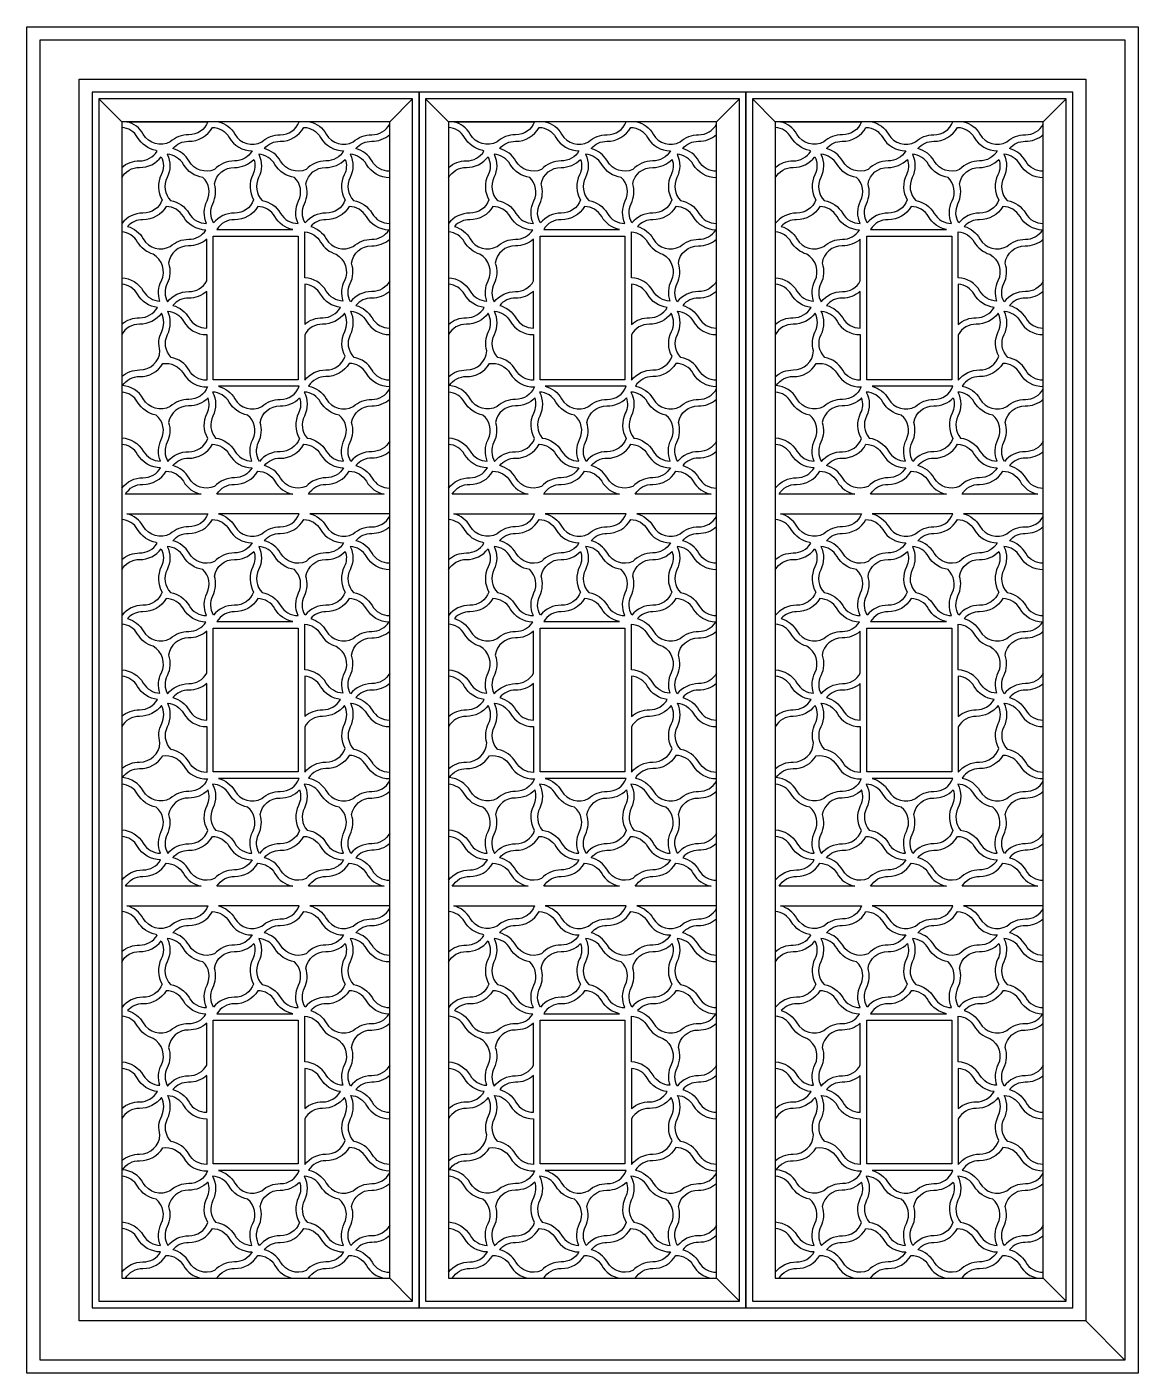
# Model space of a CAD drawing. Header units: metres. Extents: x 1065 to 2935, y 6875 to 9141.
import ezdxf

# ---------------------------------------------------------------- set-up
doc = ezdxf.new("R2010")
doc.units = ezdxf.units.M
for name, color, linetype in [('3', 3, 'Continuous'), ('4', 4, 'Continuous'), ('7', 7, 'Continuous')]:
    doc.layers.add(name, color=color, linetype=linetype)

# ---------------------------------------------------------------- blocks, each defined once
blk = doc.blocks.new('窗-036')
at = {"layer": '3'}
for p, q in [((110, 1950), (145, 1915)), ((555, 1915), (590, 1950)), ((610, 1950), (645, 1915)), ((1055, 1915), (1090, 1950)), ((1110, 1950), (1145, 1915)), ((1555, 1915), (1590, 1950)), ((555, 145), (590, 110)), ((1055, 145), (1090, 110)), ((1555, 145), (1590, 110)), ((1620, 80), (1680, 20))]:
    blk.add_line(p, q, dxfattribs=at)
for points in [[(20, 2040), (1680, 2040), (1680, 20), (20, 20)], [(80, 1980), (1620, 1980), (1620, 80), (80, 80)], [(285, 1740), (415, 1740), (415, 1520), (285, 1520)], [(785, 1740), (915, 1740), (915, 1520), (785, 1520)], [(1285, 1740), (1415, 1740), (1415, 1520), (1285, 1520)], [(285, 1140), (415, 1140), (415, 920), (285, 920)], [(785, 1140), (915, 1140), (915, 920), (785, 920)], [(1285, 1140), (1415, 1140), (1415, 920), (1285, 920)], [(285, 540), (415, 540), (415, 320), (285, 320)], [(785, 540), (915, 540), (915, 320), (785, 320)], [(1285, 540), (1415, 540), (1415, 320), (1285, 320)]]:
    blk.add_lwpolyline(points, close=True, dxfattribs=at)
for points in [[(145, 1844.76, -0.19), (172.47, 1855, 0.26), (199.1, 1869.78, 0.02), (197.71, 1871.02, -0.22), (169.39, 1890.87, 0.25), (145, 1906.23, 0.25)], [(276.72, 1915, -0.32), (247.56, 1895, 0.19), (219.37, 1884.11, -0.41), (178.07, 1895.85, 0.2), (152.98, 1915), (276.72, 1915)], [(423.71, 1906.3, -0.26), (449.39, 1890.87, 0.27), (484.56, 1870.41, -0.27), (457.56, 1855, 0.21), (427.04, 1841.77, -0.38), (388.07, 1854.64, 0.2), (363.29, 1873.71, -0.23), (387.44, 1885, 0.28), (423.71, 1906.3)], [(555, 1915), (432.98, 1915, -0.2), (458.07, 1895.85, 0.41), (499.37, 1884.11, -0.19), (527.56, 1895, 0.28), (555, 1911.21)], [(555, 1839.2, -0.27), (528.07, 1854.64, 0.2), (503.29, 1873.71, -0.23), (527.44, 1885, 0.19), (555, 1895.31, 0.19)], [(645, 1844.76, -0.19), (672.47, 1855, 0.26), (699.1, 1869.78, 0.02), (697.71, 1871.02, -0.22), (669.39, 1890.87, 0.25), (645, 1906.23, 0.25)], [(776.72, 1915, -0.32), (747.56, 1895, 0.19), (719.37, 1884.11, -0.41), (678.07, 1895.85, 0.2), (652.98, 1915), (776.72, 1915)], [(923.71, 1906.3, -0.26), (949.39, 1890.87, 0.27), (984.56, 1870.41, -0.27), (957.56, 1855, 0.21), (927.04, 1841.77, -0.38), (888.07, 1854.64, 0.2), (863.29, 1873.71, -0.23), (887.44, 1885, 0.28), (923.71, 1906.3)], [(1055, 1915), (932.98, 1915, -0.2), (958.07, 1895.85, 0.41), (999.37, 1884.11, -0.19), (1027.56, 1895, 0.28), (1055, 1911.21)], [(1055, 1839.2, -0.27), (1028.07, 1854.64, 0.2), (1003.29, 1873.71, -0.23), (1027.44, 1885, 0.19), (1055, 1895.31, 0.19)], [(1145, 1844.76, -0.19), (1172.47, 1855, 0.26), (1199.1, 1869.78, 0.02), (1197.71, 1871.02, -0.22), (1169.39, 1890.87, 0.25), (1145, 1906.23, 0.25)], [(1276.72, 1915, -0.32), (1247.56, 1895, 0.19), (1219.37, 1884.11, -0.41), (1178.07, 1895.85, 0.2), (1152.98, 1915), (1276.72, 1915)], [(1423.71, 1906.3, -0.26), (1449.39, 1890.87, 0.27), (1484.56, 1870.41, -0.27), (1457.56, 1855, 0.21), (1427.04, 1841.77, -0.38), (1388.07, 1854.64, 0.2), (1363.29, 1873.71, -0.23), (1387.44, 1885, 0.28), (1423.71, 1906.3)], [(1555, 1915), (1432.98, 1915, -0.2), (1458.07, 1895.85, 0.41), (1499.37, 1884.11, -0.19), (1527.56, 1895, 0.28), (1555, 1911.21)], [(1555, 1839.2, -0.27), (1528.07, 1854.64, 0.2), (1503.29, 1873.71, -0.23), (1527.44, 1885, 0.19), (1555, 1895.31, 0.19)], [(145, 1828.94, -0.28), (172.36, 1845, 0.24), (205.42, 1861.29, -0.24), (205.52, 1833.8, 0.25), (206.8, 1795.24, -0.32), (177.56, 1775, 0.23), (145, 1759.36)], [(286.83, 1819.7, -0.37), (317.44, 1845, 0.21), (347.09, 1857.31, -0.2), (345.52, 1833.8, 0.25), (346.8, 1795.24, -0.32), (317.56, 1775, 0.23), (285.57, 1760.07, -0.25), (284.48, 1789.36, 0.19), (286.83, 1819.7)], [(486.8, 1795.24, -0.32), (457.56, 1775, 0.23), (425.57, 1760.07, -0.25), (424.48, 1789.36, 0.19), (426.83, 1819.7, -0.37), (457.44, 1845, 0.21), (487.09, 1857.31, -0.2), (485.52, 1833.8, 0.25), (486.8, 1795.24)], [(555, 1829.2, -0.27), (519.39, 1849.66, 0.25), (494.72, 1865.04, -0.23), (494.48, 1829.36, 0.32), (499.79, 1794.49, -0.22), (528.07, 1774.64, 0.27), (555, 1759.2)], [(645, 1828.94, -0.28), (672.36, 1845, 0.24), (705.42, 1861.29, -0.24), (705.52, 1833.8, 0.25), (706.8, 1795.24, -0.32), (677.56, 1775, 0.23), (645, 1759.36)], [(786.83, 1819.7, -0.37), (817.44, 1845, 0.21), (847.09, 1857.31, -0.2), (845.52, 1833.8, 0.25), (846.8, 1795.24, -0.32), (817.56, 1775, 0.23), (785.57, 1760.07, -0.25), (784.48, 1789.36, 0.19), (786.83, 1819.7)], [(986.8, 1795.24, -0.32), (957.56, 1775, 0.23), (925.57, 1760.07, -0.25), (924.48, 1789.36, 0.19), (926.83, 1819.7, -0.37), (957.44, 1845, 0.21), (987.09, 1857.31, -0.2), (985.52, 1833.8, 0.25), (986.8, 1795.24)], [(1055, 1829.2, -0.27), (1019.39, 1849.66, 0.25), (994.72, 1865.04, -0.23), (994.48, 1829.36, 0.32), (999.79, 1794.49, -0.22), (1028.07, 1774.64, 0.27), (1055, 1759.2)], [(1145, 1828.94, -0.28), (1172.36, 1845, 0.24), (1205.42, 1861.29, -0.24), (1205.52, 1833.8, 0.25), (1206.8, 1795.24, -0.32), (1177.56, 1775, 0.23), (1145, 1759.36)], [(1286.83, 1819.7, -0.37), (1317.44, 1845, 0.21), (1347.09, 1857.31, -0.2), (1345.52, 1833.8, 0.25), (1346.8, 1795.24, -0.32), (1317.56, 1775, 0.23), (1285.57, 1760.07, -0.25), (1284.48, 1789.36, 0.19), (1286.83, 1819.7)], [(1486.8, 1795.24, -0.32), (1457.56, 1775, 0.23), (1425.57, 1760.07, -0.25), (1424.48, 1789.36, 0.19), (1426.83, 1819.7, -0.37), (1457.44, 1845, 0.21), (1487.09, 1857.31, -0.2), (1485.52, 1833.8, 0.25), (1486.8, 1795.24)], [(1555, 1829.2, -0.27), (1519.39, 1849.66, 0.25), (1494.72, 1865.04, -0.23), (1494.48, 1829.36, 0.32), (1499.79, 1794.49, -0.22), (1528.07, 1774.64, 0.27), (1555, 1759.2)], [(273.83, 1749.21, -0.26), (239.39, 1769.66, 0.27), (213.04, 1785.1, -0.27), (177.44, 1765, 0.22), (154.12, 1754.69, -0.19), (178.07, 1735.85, 0.41), (219.37, 1724.11, -0.19), (247.56, 1735, 0.26), (273.83, 1749.21)], [(773.83, 1749.21, -0.26), (739.39, 1769.66, 0.27), (713.04, 1785.1, -0.27), (677.44, 1765, 0.22), (654.12, 1754.69, -0.19), (678.07, 1735.85, 0.41), (719.37, 1724.11, -0.19), (747.56, 1735, 0.26), (773.83, 1749.21)], [(1273.83, 1749.21, -0.26), (1239.39, 1769.66, 0.27), (1213.04, 1785.1, -0.27), (1177.44, 1765, 0.22), (1154.12, 1754.69, -0.19), (1178.07, 1735.85, 0.41), (1219.37, 1724.11, -0.19), (1247.56, 1735, 0.26), (1273.83, 1749.21)], [(145, 1676.25, -0.25), (178.07, 1655.85, 0.26), (203.57, 1640.43, -0.2), (205.64, 1671.59, 0.4), (192.99, 1712.14, -0.19), (169.39, 1730.87, 0.25), (145, 1746.23)], [(555, 1671.21, -0.28), (527.56, 1655, 0.23), (494.91, 1639.25, -0.24), (494.61, 1667.16, 0.2), (496.63, 1698.46, -0.38), (527.44, 1725, 0.19), (555, 1735.31, 0.19)], [(645, 1676.25, -0.25), (678.07, 1655.85, 0.26), (703.57, 1640.43, -0.2), (705.64, 1671.59, 0.4), (692.99, 1712.14, -0.19), (669.39, 1730.87, 0.25), (645, 1746.23)], [(1055, 1671.21, -0.28), (1027.56, 1655, 0.23), (994.91, 1639.25, -0.24), (994.61, 1667.16, 0.2), (996.63, 1698.46, -0.38), (1027.44, 1725, 0.19), (1055, 1735.31, 0.19)], [(1145, 1676.25, -0.25), (1178.07, 1655.85, 0.26), (1203.57, 1640.43, -0.2), (1205.64, 1671.59, 0.4), (1192.99, 1712.14, -0.19), (1169.39, 1730.87, 0.25), (1145, 1746.23)], [(1555, 1671.21, -0.28), (1527.56, 1655, 0.23), (1494.91, 1639.25, -0.24), (1494.61, 1667.16, 0.2), (1496.63, 1698.46, -0.38), (1527.44, 1725, 0.19), (1555, 1735.31, 0.19)], [(145, 1604.76, -0.19), (172.47, 1615, 0.27), (199.66, 1630.73, -0.24), (169.39, 1650.87, 0.25), (145, 1666.23)], [(555, 1655.31, -0.19), (527.44, 1645, 0.23), (503.29, 1633.71, -0.2), (528.07, 1614.64, 0.27), (555, 1599.2, 0.27)], [(645, 1604.76, -0.19), (672.47, 1615, 0.27), (699.66, 1630.73, -0.24), (669.39, 1650.87, 0.25), (645, 1666.23)], [(1055, 1655.31, -0.19), (1027.44, 1645, 0.23), (1003.29, 1633.71, -0.2), (1028.07, 1614.64, 0.27), (1055, 1599.2, 0.27)], [(1145, 1604.76, -0.19), (1172.47, 1615, 0.27), (1199.66, 1630.73, -0.24), (1169.39, 1650.87, 0.25), (1145, 1666.23)], [(1555, 1655.31, -0.19), (1527.44, 1645, 0.23), (1503.29, 1633.71, -0.2), (1528.07, 1614.64, 0.27), (1555, 1599.2, 0.27)], [(145, 1524.76, -0.19), (172.47, 1535, 0.4), (203.54, 1564.33, -0.19), (206.16, 1593.8, 0.24), (205.79, 1621.8, -0.24), (172.36, 1605, 0.28), (145, 1588.94)], [(555, 1519.2, -0.27), (528.07, 1534.64, 0.22), (500.56, 1554.34, -0.32), (495.12, 1589.36, 0.23), (495.38, 1624.99, -0.25), (519.39, 1609.66, 0.27), (555, 1589.2, 0.27)], [(645, 1524.76, -0.19), (672.47, 1535, 0.4), (703.54, 1564.33, -0.19), (706.16, 1593.8, 0.24), (705.79, 1621.8, -0.24), (672.36, 1605, 0.28), (645, 1588.94)], [(1055, 1519.2, -0.27), (1028.07, 1534.64, 0.22), (1000.56, 1554.34, -0.32), (995.12, 1589.36, 0.23), (995.38, 1624.99, -0.25), (1019.39, 1609.66, 0.27), (1055, 1589.2, 0.27)], [(1145, 1524.76, -0.19), (1172.47, 1535, 0.4), (1203.54, 1564.33, -0.19), (1206.16, 1593.8, 0.24), (1205.79, 1621.8, -0.24), (1172.36, 1605, 0.28), (1145, 1588.94)], [(1555, 1519.2, -0.27), (1528.07, 1534.64, 0.22), (1500.56, 1554.34, -0.32), (1495.12, 1589.36, 0.23), (1495.38, 1624.99, -0.25), (1519.39, 1609.66, 0.27), (1555, 1589.2, 0.27)], [(555, 1509.2, -0.27), (519.39, 1529.66, 0.27), (493.04, 1545.1, -0.27), (457.44, 1525, 0.26), (430.97, 1510.47, -0.21), (458.07, 1490.85, 0.41), (499.37, 1479.11, -0.19), (527.56, 1490, 0.28), (555, 1506.21)], [(1055, 1509.2, -0.27), (1019.39, 1529.66, 0.27), (993.04, 1545.1, -0.27), (957.44, 1525, 0.26), (930.97, 1510.47, -0.21), (958.07, 1490.85, 0.41), (999.37, 1479.11, -0.19), (1027.56, 1490, 0.28), (1055, 1506.21)], [(1555, 1509.2, -0.27), (1519.39, 1529.66, 0.27), (1493.04, 1545.1, -0.27), (1457.44, 1525, 0.26), (1430.97, 1510.47, -0.21), (1458.07, 1490.85, 0.41), (1499.37, 1479.11, -0.19), (1527.56, 1490, 0.28), (1555, 1506.21)], [(416.72, 1510), (292.98, 1510, -0.2), (318.07, 1490.85, 0.41), (359.37, 1479.11, -0.19), (387.56, 1490, 0.32), (416.72, 1510)], [(916.72, 1510), (792.98, 1510, -0.2), (818.07, 1490.85, 0.41), (859.37, 1479.11, -0.19), (887.56, 1490, 0.32), (916.72, 1510)], [(1416.72, 1510), (1292.98, 1510, -0.2), (1318.07, 1490.85, 0.41), (1359.37, 1479.11, -0.19), (1387.56, 1490, 0.32), (1416.72, 1510)], [(145, 1431.25, -0.25), (178.07, 1410.85, 0.26), (204.27, 1395.41, -0.21), (205.52, 1428.8, 0.35), (197.71, 1466.02, -0.22), (169.39, 1485.87, 0.25), (145, 1501.23)], [(288.52, 1430.9, -0.23), (318.07, 1410.85, 0.26), (344.27, 1395.41, -0.21), (345.52, 1428.8, 0.35), (337.71, 1466.02, -0.22), (309.39, 1485.87, 0.26), (284.1, 1501.28, -0.24), (284.48, 1464.36, 0.3), (288.52, 1430.9)], [(555, 1426.21, -0.28), (527.56, 1410, 0.23), (495.57, 1395.07, -0.25), (494.48, 1424.36, 0.19), (496.83, 1454.7, -0.37), (527.44, 1480, 0.19), (555, 1490.31, 0.19)], [(645, 1431.25, -0.25), (678.07, 1410.85, 0.26), (704.27, 1395.41, -0.21), (705.52, 1428.8, 0.35), (697.71, 1466.02, -0.22), (669.39, 1485.87, 0.25), (645, 1501.23)], [(788.52, 1430.9, -0.23), (818.07, 1410.85, 0.26), (844.27, 1395.41, -0.21), (845.52, 1428.8, 0.35), (837.71, 1466.02, -0.22), (809.39, 1485.87, 0.26), (784.1, 1501.28, -0.24), (784.48, 1464.36, 0.3), (788.52, 1430.9)], [(1055, 1426.21, -0.28), (1027.56, 1410, 0.23), (995.57, 1395.07, -0.25), (994.48, 1424.36, 0.19), (996.83, 1454.7, -0.37), (1027.44, 1480, 0.19), (1055, 1490.31, 0.19)], [(1145, 1431.25, -0.25), (1178.07, 1410.85, 0.26), (1204.27, 1395.41, -0.21), (1205.52, 1428.8, 0.35), (1197.71, 1466.02, -0.22), (1169.39, 1485.87, 0.25), (1145, 1501.23)], [(1288.52, 1430.9, -0.23), (1318.07, 1410.85, 0.26), (1344.27, 1395.41, -0.21), (1345.52, 1428.8, 0.35), (1337.71, 1466.02, -0.22), (1309.39, 1485.87, 0.26), (1284.1, 1501.28, -0.24), (1284.48, 1464.36, 0.3), (1288.52, 1430.9)], [(1555, 1426.21, -0.28), (1527.56, 1410, 0.23), (1495.57, 1395.07, -0.25), (1494.48, 1424.36, 0.19), (1496.83, 1454.7, -0.37), (1527.44, 1480, 0.19), (1555, 1490.31, 0.19)], [(145, 1354.36, -0.23), (177.56, 1370, 0.27), (204.56, 1385.41, -0.27), (169.39, 1405.87, 0.25), (145, 1421.23)], [(283.71, 1421.3, -0.26), (309.39, 1405.87, 0.27), (344.56, 1385.41, -0.27), (317.56, 1370, 0.21), (287.04, 1356.77, -0.38), (248.07, 1369.64, 0.2), (223.29, 1388.71, -0.23), (247.44, 1400, 0.28), (283.71, 1421.3, 0.28)], [(555, 1410.31, -0.19), (527.44, 1400, 0.23), (503.29, 1388.71, -0.2), (528.07, 1369.64, 0.27), (555, 1354.2, 0.27)], [(645, 1354.36, -0.23), (677.56, 1370, 0.27), (704.56, 1385.41, -0.27), (669.39, 1405.87, 0.25), (645, 1421.23)], [(783.71, 1421.3, -0.26), (809.39, 1405.87, 0.27), (844.56, 1385.41, -0.27), (817.56, 1370, 0.21), (787.04, 1356.77, -0.38), (748.07, 1369.64, 0.2), (723.29, 1388.71, -0.23), (747.44, 1400, 0.28), (783.71, 1421.3, 0.28)], [(1055, 1410.31, -0.19), (1027.44, 1400, 0.23), (1003.29, 1388.71, -0.2), (1028.07, 1369.64, 0.27), (1055, 1354.2, 0.27)], [(1145, 1354.36, -0.23), (1177.56, 1370, 0.27), (1204.56, 1385.41, -0.27), (1169.39, 1405.87, 0.25), (1145, 1421.23)], [(1283.71, 1421.3, -0.26), (1309.39, 1405.87, 0.27), (1344.56, 1385.41, -0.27), (1317.56, 1370, 0.21), (1287.04, 1356.77, -0.38), (1248.07, 1369.64, 0.2), (1223.29, 1388.71, -0.23), (1247.44, 1400, 0.28), (1283.71, 1421.3, 0.28)], [(1555, 1410.31, -0.19), (1527.44, 1400, 0.23), (1503.29, 1388.71, -0.2), (1528.07, 1369.64, 0.27), (1555, 1354.2, 0.27)], [(145, 1244.76, -0.19), (172.47, 1255, 0.26), (199.1, 1269.78, 0.02), (197.71, 1271.02, -0.22), (169.39, 1290.87, 0.25), (145, 1306.23, 0.25)], [(276.72, 1315, -0.32), (247.56, 1295, 0.19), (219.37, 1284.11, -0.41), (178.07, 1295.85, 0.2), (152.98, 1315), (276.72, 1315)], [(423.71, 1306.3, -0.26), (449.39, 1290.87, 0.27), (484.56, 1270.41, -0.27), (457.56, 1255, 0.21), (427.04, 1241.77, -0.38), (388.07, 1254.64, 0.2), (363.29, 1273.71, -0.23), (387.44, 1285, 0.28), (423.71, 1306.3)], [(555, 1315), (432.98, 1315, -0.2), (458.07, 1295.85, 0.41), (499.37, 1284.11, -0.19), (527.56, 1295, 0.28), (555, 1311.21)], [(645, 1244.76, -0.19), (672.47, 1255, 0.26), (699.1, 1269.78, 0.02), (697.71, 1271.02, -0.22), (669.39, 1290.87, 0.25), (645, 1306.23, 0.25)], [(776.72, 1315, -0.32), (747.56, 1295, 0.19), (719.37, 1284.11, -0.41), (678.07, 1295.85, 0.2), (652.98, 1315), (776.72, 1315)], [(923.71, 1306.3, -0.26), (949.39, 1290.87, 0.27), (984.56, 1270.41, -0.27), (957.56, 1255, 0.21), (927.04, 1241.77, -0.38), (888.07, 1254.64, 0.2), (863.29, 1273.71, -0.23), (887.44, 1285, 0.28), (923.71, 1306.3)], [(1055, 1315), (932.98, 1315, -0.2), (958.07, 1295.85, 0.41), (999.37, 1284.11, -0.19), (1027.56, 1295, 0.28), (1055, 1311.21)], [(1145, 1244.76, -0.19), (1172.47, 1255, 0.26), (1199.1, 1269.78, 0.02), (1197.71, 1271.02, -0.22), (1169.39, 1290.87, 0.25), (1145, 1306.23, 0.25)], [(1276.72, 1315, -0.32), (1247.56, 1295, 0.19), (1219.37, 1284.11, -0.41), (1178.07, 1295.85, 0.2), (1152.98, 1315), (1276.72, 1315)], [(1423.71, 1306.3, -0.26), (1449.39, 1290.87, 0.27), (1484.56, 1270.41, -0.27), (1457.56, 1255, 0.21), (1427.04, 1241.77, -0.38), (1388.07, 1254.64, 0.2), (1363.29, 1273.71, -0.23), (1387.44, 1285, 0.28), (1423.71, 1306.3)], [(1555, 1315), (1432.98, 1315, -0.2), (1458.07, 1295.85, 0.41), (1499.37, 1284.11, -0.19), (1527.56, 1295, 0.28), (1555, 1311.21)], [(555, 1239.2, -0.27), (528.07, 1254.64, 0.2), (503.29, 1273.71, -0.23), (527.44, 1285, 0.19), (555, 1295.31, 0.19)], [(1055, 1239.2, -0.27), (1028.07, 1254.64, 0.2), (1003.29, 1273.71, -0.23), (1027.44, 1285, 0.19), (1055, 1295.31, 0.19)], [(1555, 1239.2, -0.27), (1528.07, 1254.64, 0.2), (1503.29, 1273.71, -0.23), (1527.44, 1285, 0.19), (1555, 1295.31, 0.19)], [(145, 1228.94, -0.28), (172.36, 1245, 0.24), (205.42, 1261.29, -0.24), (205.52, 1233.8, 0.25), (206.8, 1195.24, -0.32), (177.56, 1175, 0.23), (145, 1159.36)], [(286.83, 1219.7, -0.37), (317.44, 1245, 0.21), (347.09, 1257.31, -0.2), (345.52, 1233.8, 0.25), (346.8, 1195.24, -0.32), (317.56, 1175, 0.23), (285.57, 1160.07, -0.25), (284.48, 1189.36, 0.19), (286.83, 1219.7)], [(486.8, 1195.24, -0.32), (457.56, 1175, 0.23), (425.57, 1160.07, -0.25), (424.48, 1189.36, 0.19), (426.83, 1219.7, -0.37), (457.44, 1245, 0.21), (487.09, 1257.31, -0.2), (485.52, 1233.8, 0.25), (486.8, 1195.24)], [(555, 1229.2, -0.27), (519.39, 1249.66, 0.25), (494.72, 1265.04, -0.23), (494.48, 1229.36, 0.32), (499.79, 1194.49, -0.22), (528.07, 1174.64, 0.27), (555, 1159.2)], [(645, 1228.94, -0.28), (672.36, 1245, 0.24), (705.42, 1261.29, -0.24), (705.52, 1233.8, 0.25), (706.8, 1195.24, -0.32), (677.56, 1175, 0.23), (645, 1159.36)], [(786.83, 1219.7, -0.37), (817.44, 1245, 0.21), (847.09, 1257.31, -0.2), (845.52, 1233.8, 0.25), (846.8, 1195.24, -0.32), (817.56, 1175, 0.23), (785.57, 1160.07, -0.25), (784.48, 1189.36, 0.19), (786.83, 1219.7)], [(986.8, 1195.24, -0.32), (957.56, 1175, 0.23), (925.57, 1160.07, -0.25), (924.48, 1189.36, 0.19), (926.83, 1219.7, -0.37), (957.44, 1245, 0.21), (987.09, 1257.31, -0.2), (985.52, 1233.8, 0.25), (986.8, 1195.24)], [(1055, 1229.2, -0.27), (1019.39, 1249.66, 0.25), (994.72, 1265.04, -0.23), (994.48, 1229.36, 0.32), (999.79, 1194.49, -0.22), (1028.07, 1174.64, 0.27), (1055, 1159.2)], [(1145, 1228.94, -0.28), (1172.36, 1245, 0.24), (1205.42, 1261.29, -0.24), (1205.52, 1233.8, 0.25), (1206.8, 1195.24, -0.32), (1177.56, 1175, 0.23), (1145, 1159.36)], [(1286.83, 1219.7, -0.37), (1317.44, 1245, 0.21), (1347.09, 1257.31, -0.2), (1345.52, 1233.8, 0.25), (1346.8, 1195.24, -0.32), (1317.56, 1175, 0.23), (1285.57, 1160.07, -0.25), (1284.48, 1189.36, 0.19), (1286.83, 1219.7)], [(1486.8, 1195.24, -0.32), (1457.56, 1175, 0.23), (1425.57, 1160.07, -0.25), (1424.48, 1189.36, 0.19), (1426.83, 1219.7, -0.37), (1457.44, 1245, 0.21), (1487.09, 1257.31, -0.2), (1485.52, 1233.8, 0.25), (1486.8, 1195.24)], [(1555, 1229.2, -0.27), (1519.39, 1249.66, 0.25), (1494.72, 1265.04, -0.23), (1494.48, 1229.36, 0.32), (1499.79, 1194.49, -0.22), (1528.07, 1174.64, 0.27), (1555, 1159.2)], [(273.83, 1149.21, -0.26), (239.39, 1169.66, 0.27), (213.04, 1185.1, -0.27), (177.44, 1165, 0.22), (154.12, 1154.69, -0.19), (178.07, 1135.85, 0.41), (219.37, 1124.11, -0.19), (247.56, 1135, 0.26), (273.83, 1149.21)], [(773.83, 1149.21, -0.26), (739.39, 1169.66, 0.27), (713.04, 1185.1, -0.27), (677.44, 1165, 0.22), (654.12, 1154.69, -0.19), (678.07, 1135.85, 0.41), (719.37, 1124.11, -0.19), (747.56, 1135, 0.26), (773.83, 1149.21)], [(1273.83, 1149.21, -0.26), (1239.39, 1169.66, 0.27), (1213.04, 1185.1, -0.27), (1177.44, 1165, 0.22), (1154.12, 1154.69, -0.19), (1178.07, 1135.85, 0.41), (1219.37, 1124.11, -0.19), (1247.56, 1135, 0.26), (1273.83, 1149.21)], [(145, 1076.25, -0.25), (178.07, 1055.85, 0.26), (203.57, 1040.43, -0.2), (205.64, 1071.59, 0.4), (192.99, 1112.14, -0.19), (169.39, 1130.87, 0.25), (145, 1146.23)], [(555, 1071.21, -0.28), (527.56, 1055, 0.23), (494.91, 1039.25, -0.24), (494.61, 1067.16, 0.2), (496.63, 1098.46, -0.38), (527.44, 1125, 0.19), (555, 1135.31, 0.19)], [(645, 1076.25, -0.25), (678.07, 1055.85, 0.26), (703.57, 1040.43, -0.2), (705.64, 1071.59, 0.4), (692.99, 1112.14, -0.19), (669.39, 1130.87, 0.25), (645, 1146.23)], [(1055, 1071.21, -0.28), (1027.56, 1055, 0.23), (994.91, 1039.25, -0.24), (994.61, 1067.16, 0.2), (996.63, 1098.46, -0.38), (1027.44, 1125, 0.19), (1055, 1135.31, 0.19)], [(1145, 1076.25, -0.25), (1178.07, 1055.85, 0.26), (1203.57, 1040.43, -0.2), (1205.64, 1071.59, 0.4), (1192.99, 1112.14, -0.19), (1169.39, 1130.87, 0.25), (1145, 1146.23)], [(1555, 1071.21, -0.28), (1527.56, 1055, 0.23), (1494.91, 1039.25, -0.24), (1494.61, 1067.16, 0.2), (1496.63, 1098.46, -0.38), (1527.44, 1125, 0.19), (1555, 1135.31, 0.19)], [(145, 1004.76, -0.19), (172.47, 1015, 0.27), (199.66, 1030.73, -0.24), (169.39, 1050.87, 0.25), (145, 1066.23)], [(555, 1055.31, -0.19), (527.44, 1045, 0.23), (503.29, 1033.71, -0.2), (528.07, 1014.64, 0.27), (555, 999.2, 0.27)], [(645, 1004.76, -0.19), (672.47, 1015, 0.27), (699.66, 1030.73, -0.24), (669.39, 1050.87, 0.25), (645, 1066.23)], [(1055, 1055.31, -0.19), (1027.44, 1045, 0.23), (1003.29, 1033.71, -0.2), (1028.07, 1014.64, 0.27), (1055, 999.2, 0.27)], [(1145, 1004.76, -0.19), (1172.47, 1015, 0.27), (1199.66, 1030.73, -0.24), (1169.39, 1050.87, 0.25), (1145, 1066.23)], [(1555, 1055.31, -0.19), (1527.44, 1045, 0.23), (1503.29, 1033.71, -0.2), (1528.07, 1014.64, 0.27), (1555, 999.2, 0.27)], [(145, 924.76, -0.19), (172.47, 935, 0.4), (203.54, 964.33, -0.19), (206.16, 993.8, 0.24), (205.79, 1021.8, -0.24), (172.36, 1005, 0.28), (145, 988.94)], [(555, 919.2, -0.27), (528.07, 934.64, 0.22), (500.56, 954.34, -0.32), (495.12, 989.36, 0.23), (495.38, 1024.99, -0.25), (519.39, 1009.66, 0.27), (555, 989.2, 0.27)], [(645, 924.76, -0.19), (672.47, 935, 0.4), (703.54, 964.33, -0.19), (706.16, 993.8, 0.24), (705.79, 1021.8, -0.24), (672.36, 1005, 0.28), (645, 988.94)], [(1055, 919.2, -0.27), (1028.07, 934.64, 0.22), (1000.56, 954.34, -0.32), (995.12, 989.36, 0.23), (995.38, 1024.99, -0.25), (1019.39, 1009.66, 0.27), (1055, 989.2, 0.27)], [(1145, 924.76, -0.19), (1172.47, 935, 0.4), (1203.54, 964.33, -0.19), (1206.16, 993.8, 0.24), (1205.79, 1021.8, -0.24), (1172.36, 1005, 0.28), (1145, 988.94)], [(1555, 919.2, -0.27), (1528.07, 934.64, 0.22), (1500.56, 954.34, -0.32), (1495.12, 989.36, 0.23), (1495.38, 1024.99, -0.25), (1519.39, 1009.66, 0.27), (1555, 989.2, 0.27)], [(555, 909.2, -0.27), (519.39, 929.66, 0.27), (493.04, 945.1, -0.27), (457.44, 925, 0.26), (430.97, 910.47, -0.21), (458.07, 890.85, 0.41), (499.37, 879.11, -0.19), (527.56, 890, 0.28), (555, 906.21)], [(1055, 909.2, -0.27), (1019.39, 929.66, 0.27), (993.04, 945.1, -0.27), (957.44, 925, 0.26), (930.97, 910.47, -0.21), (958.07, 890.85, 0.41), (999.37, 879.11, -0.19), (1027.56, 890, 0.28), (1055, 906.21)], [(1555, 909.2, -0.27), (1519.39, 929.66, 0.27), (1493.04, 945.1, -0.27), (1457.44, 925, 0.26), (1430.97, 910.47, -0.21), (1458.07, 890.85, 0.41), (1499.37, 879.11, -0.19), (1527.56, 890, 0.28), (1555, 906.21)], [(416.72, 910), (292.98, 910, -0.2), (318.07, 890.85, 0.41), (359.37, 879.11, -0.19), (387.56, 890, 0.32), (416.72, 910)], [(916.72, 910), (792.98, 910, -0.2), (818.07, 890.85, 0.41), (859.37, 879.11, -0.19), (887.56, 890, 0.32), (916.72, 910)], [(1416.72, 910), (1292.98, 910, -0.2), (1318.07, 890.85, 0.41), (1359.37, 879.11, -0.19), (1387.56, 890, 0.32), (1416.72, 910)], [(145, 831.25, -0.25), (178.07, 810.85, 0.26), (204.27, 795.41, -0.21), (205.52, 828.8, 0.35), (197.71, 866.02, -0.22), (169.39, 885.87, 0.25), (145, 901.23)], [(288.52, 830.9, -0.23), (318.07, 810.85, 0.26), (344.27, 795.41, -0.21), (345.52, 828.8, 0.35), (337.71, 866.02, -0.22), (309.39, 885.87, 0.26), (284.1, 901.28, -0.24), (284.48, 864.36, 0.3), (288.52, 830.9)], [(555, 826.21, -0.28), (527.56, 810, 0.23), (495.57, 795.07, -0.25), (494.48, 824.36, 0.19), (496.83, 854.7, -0.37), (527.44, 880, 0.19), (555, 890.31, 0.19)], [(645, 831.25, -0.25), (678.07, 810.85, 0.26), (704.27, 795.41, -0.21), (705.52, 828.8, 0.35), (697.71, 866.02, -0.22), (669.39, 885.87, 0.25), (645, 901.23)], [(788.52, 830.9, -0.23), (818.07, 810.85, 0.26), (844.27, 795.41, -0.21), (845.52, 828.8, 0.35), (837.71, 866.02, -0.22), (809.39, 885.87, 0.26), (784.1, 901.28, -0.24), (784.48, 864.36, 0.3), (788.52, 830.9)], [(1055, 826.21, -0.28), (1027.56, 810, 0.23), (995.57, 795.07, -0.25), (994.48, 824.36, 0.19), (996.83, 854.7, -0.37), (1027.44, 880, 0.19), (1055, 890.31, 0.19)], [(1145, 831.25, -0.25), (1178.07, 810.85, 0.26), (1204.27, 795.41, -0.21), (1205.52, 828.8, 0.35), (1197.71, 866.02, -0.22), (1169.39, 885.87, 0.25), (1145, 901.23)], [(1288.52, 830.9, -0.23), (1318.07, 810.85, 0.26), (1344.27, 795.41, -0.21), (1345.52, 828.8, 0.35), (1337.71, 866.02, -0.22), (1309.39, 885.87, 0.26), (1284.1, 901.28, -0.24), (1284.48, 864.36, 0.3), (1288.52, 830.9)], [(1555, 826.21, -0.28), (1527.56, 810, 0.23), (1495.57, 795.07, -0.25), (1494.48, 824.36, 0.19), (1496.83, 854.7, -0.37), (1527.44, 880, 0.19), (1555, 890.31, 0.19)], [(145, 754.36, -0.23), (177.56, 770, 0.27), (204.56, 785.41, -0.27), (169.39, 805.87, 0.25), (145, 821.23)], [(283.71, 821.3, -0.26), (309.39, 805.87, 0.27), (344.56, 785.41, -0.27), (317.56, 770, 0.21), (287.04, 756.77, -0.38), (248.07, 769.64, 0.2), (223.29, 788.71, -0.23), (247.44, 800, 0.28), (283.71, 821.3, 0.28)], [(555, 810.31, -0.19), (527.44, 800, 0.23), (503.29, 788.71, -0.2), (528.07, 769.64, 0.27), (555, 754.2, 0.27)], [(645, 754.36, -0.23), (677.56, 770, 0.27), (704.56, 785.41, -0.27), (669.39, 805.87, 0.25), (645, 821.23)], [(783.71, 821.3, -0.26), (809.39, 805.87, 0.27), (844.56, 785.41, -0.27), (817.56, 770, 0.21), (787.04, 756.77, -0.38), (748.07, 769.64, 0.2), (723.29, 788.71, -0.23), (747.44, 800, 0.28), (783.71, 821.3, 0.28)], [(1055, 810.31, -0.19), (1027.44, 800, 0.23), (1003.29, 788.71, -0.2), (1028.07, 769.64, 0.27), (1055, 754.2, 0.27)], [(1145, 754.36, -0.23), (1177.56, 770, 0.27), (1204.56, 785.41, -0.27), (1169.39, 805.87, 0.25), (1145, 821.23)], [(1283.71, 821.3, -0.26), (1309.39, 805.87, 0.27), (1344.56, 785.41, -0.27), (1317.56, 770, 0.21), (1287.04, 756.77, -0.38), (1248.07, 769.64, 0.2), (1223.29, 788.71, -0.23), (1247.44, 800, 0.28), (1283.71, 821.3, 0.28)], [(1555, 810.31, -0.19), (1527.44, 800, 0.23), (1503.29, 788.71, -0.2), (1528.07, 769.64, 0.27), (1555, 754.2, 0.27)], [(145, 644.76, -0.19), (172.47, 655, 0.26), (199.1, 669.78, 0.02), (197.71, 671.02, -0.22), (169.39, 690.87, 0.25), (145, 706.23, 0.25)], [(276.72, 715, -0.32), (247.56, 695, 0.19), (219.37, 684.11, -0.41), (178.07, 695.85, 0.2), (152.98, 715), (276.72, 715)], [(423.71, 706.3, -0.26), (449.39, 690.87, 0.27), (484.56, 670.41, -0.27), (457.56, 655, 0.21), (427.04, 641.77, -0.38), (388.07, 654.64, 0.2), (363.29, 673.71, -0.23), (387.44, 685, 0.28), (423.71, 706.3)], [(555, 715), (432.98, 715, -0.2), (458.07, 695.85, 0.41), (499.37, 684.11, -0.19), (527.56, 695, 0.28), (555, 711.21)], [(645, 644.76, -0.19), (672.47, 655, 0.26), (699.1, 669.78, 0.02), (697.71, 671.02, -0.22), (669.39, 690.87, 0.25), (645, 706.23, 0.25)], [(776.72, 715, -0.32), (747.56, 695, 0.19), (719.37, 684.11, -0.41), (678.07, 695.85, 0.2), (652.98, 715), (776.72, 715)], [(923.71, 706.3, -0.26), (949.39, 690.87, 0.27), (984.56, 670.41, -0.27), (957.56, 655, 0.21), (927.04, 641.77, -0.38), (888.07, 654.64, 0.2), (863.29, 673.71, -0.23), (887.44, 685, 0.28), (923.71, 706.3)], [(1055, 715), (932.98, 715, -0.2), (958.07, 695.85, 0.41), (999.37, 684.11, -0.19), (1027.56, 695, 0.28), (1055, 711.21)], [(1145, 644.76, -0.19), (1172.47, 655, 0.26), (1199.1, 669.78, 0.02), (1197.71, 671.02, -0.22), (1169.39, 690.87, 0.25), (1145, 706.23, 0.25)], [(1276.72, 715, -0.32), (1247.56, 695, 0.19), (1219.37, 684.11, -0.41), (1178.07, 695.85, 0.2), (1152.98, 715), (1276.72, 715)], [(1423.71, 706.3, -0.26), (1449.39, 690.87, 0.27), (1484.56, 670.41, -0.27), (1457.56, 655, 0.21), (1427.04, 641.77, -0.38), (1388.07, 654.64, 0.2), (1363.29, 673.71, -0.23), (1387.44, 685, 0.28), (1423.71, 706.3)], [(1555, 715), (1432.98, 715, -0.2), (1458.07, 695.85, 0.41), (1499.37, 684.11, -0.19), (1527.56, 695, 0.28), (1555, 711.21)], [(555, 639.2, -0.27), (528.07, 654.64, 0.2), (503.29, 673.71, -0.23), (527.44, 685, 0.19), (555, 695.31, 0.19)], [(1055, 639.2, -0.27), (1028.07, 654.64, 0.2), (1003.29, 673.71, -0.23), (1027.44, 685, 0.19), (1055, 695.31, 0.19)], [(1555, 639.2, -0.27), (1528.07, 654.64, 0.2), (1503.29, 673.71, -0.23), (1527.44, 685, 0.19), (1555, 695.31, 0.19)], [(145, 628.94, -0.28), (172.36, 645, 0.24), (205.42, 661.29, -0.24), (205.52, 633.8, 0.25), (206.8, 595.24, -0.32), (177.56, 575, 0.23), (145, 559.36)], [(555, 629.2, -0.27), (519.39, 649.66, 0.25), (494.72, 665.04, -0.23), (494.48, 629.36, 0.32), (499.79, 594.49, -0.22), (528.07, 574.64, 0.27), (555, 559.2)], [(645, 628.94, -0.28), (672.36, 645, 0.24), (705.42, 661.29, -0.24), (705.52, 633.8, 0.25), (706.8, 595.24, -0.32), (677.56, 575, 0.23), (645, 559.36)], [(1055, 629.2, -0.27), (1019.39, 649.66, 0.25), (994.72, 665.04, -0.23), (994.48, 629.36, 0.32), (999.79, 594.49, -0.22), (1028.07, 574.64, 0.27), (1055, 559.2)], [(1145, 628.94, -0.28), (1172.36, 645, 0.24), (1205.42, 661.29, -0.24), (1205.52, 633.8, 0.25), (1206.8, 595.24, -0.32), (1177.56, 575, 0.23), (1145, 559.36)], [(1555, 629.2, -0.27), (1519.39, 649.66, 0.25), (1494.72, 665.04, -0.23), (1494.48, 629.36, 0.32), (1499.79, 594.49, -0.22), (1528.07, 574.64, 0.27), (1555, 559.2)], [(286.83, 619.7, -0.37), (317.44, 645, 0.21), (347.09, 657.31, -0.2), (345.52, 633.8, 0.25), (346.8, 595.24, -0.32), (317.56, 575, 0.23), (285.57, 560.07, -0.25), (284.48, 589.36, 0.19), (286.83, 619.7)], [(486.8, 595.24, -0.32), (457.56, 575, 0.23), (425.57, 560.07, -0.25), (424.48, 589.36, 0.19), (426.83, 619.7, -0.37), (457.44, 645, 0.21), (487.09, 657.31, -0.2), (485.52, 633.8, 0.25), (486.8, 595.24)], [(786.83, 619.7, -0.37), (817.44, 645, 0.21), (847.09, 657.31, -0.2), (845.52, 633.8, 0.25), (846.8, 595.24, -0.32), (817.56, 575, 0.23), (785.57, 560.07, -0.25), (784.48, 589.36, 0.19), (786.83, 619.7)], [(986.8, 595.24, -0.32), (957.56, 575, 0.23), (925.57, 560.07, -0.25), (924.48, 589.36, 0.19), (926.83, 619.7, -0.37), (957.44, 645, 0.21), (987.09, 657.31, -0.2), (985.52, 633.8, 0.25), (986.8, 595.24)], [(1286.83, 619.7, -0.37), (1317.44, 645, 0.21), (1347.09, 657.31, -0.2), (1345.52, 633.8, 0.25), (1346.8, 595.24, -0.32), (1317.56, 575, 0.23), (1285.57, 560.07, -0.25), (1284.48, 589.36, 0.19), (1286.83, 619.7)], [(1486.8, 595.24, -0.32), (1457.56, 575, 0.23), (1425.57, 560.07, -0.25), (1424.48, 589.36, 0.19), (1426.83, 619.7, -0.37), (1457.44, 645, 0.21), (1487.09, 657.31, -0.2), (1485.52, 633.8, 0.25), (1486.8, 595.24)], [(273.83, 549.21, -0.26), (239.39, 569.66, 0.27), (213.04, 585.1, -0.27), (177.44, 565, 0.22), (154.12, 554.69, -0.19), (178.07, 535.85, 0.41), (219.37, 524.11, -0.19), (247.56, 535, 0.26), (273.83, 549.21)], [(773.83, 549.21, -0.26), (739.39, 569.66, 0.27), (713.04, 585.1, -0.27), (677.44, 565, 0.22), (654.12, 554.69, -0.19), (678.07, 535.85, 0.41), (719.37, 524.11, -0.19), (747.56, 535, 0.26), (773.83, 549.21)], [(1273.83, 549.21, -0.26), (1239.39, 569.66, 0.27), (1213.04, 585.1, -0.27), (1177.44, 565, 0.22), (1154.12, 554.69, -0.19), (1178.07, 535.85, 0.41), (1219.37, 524.11, -0.19), (1247.56, 535, 0.26), (1273.83, 549.21)], [(145, 476.25, -0.25), (178.07, 455.85, 0.26), (203.57, 440.43, -0.2), (205.64, 471.59, 0.4), (192.99, 512.14, -0.19), (169.39, 530.87, 0.25), (145, 546.23)], [(645, 476.25, -0.25), (678.07, 455.85, 0.26), (703.57, 440.43, -0.2), (705.64, 471.59, 0.4), (692.99, 512.14, -0.19), (669.39, 530.87, 0.25), (645, 546.23)], [(1145, 476.25, -0.25), (1178.07, 455.85, 0.26), (1203.57, 440.43, -0.2), (1205.64, 471.59, 0.4), (1192.99, 512.14, -0.19), (1169.39, 530.87, 0.25), (1145, 546.23)], [(555, 471.21, -0.28), (527.56, 455, 0.23), (494.91, 439.25, -0.24), (494.61, 467.16, 0.2), (496.63, 498.46, -0.38), (527.44, 525, 0.19), (555, 535.31, 0.19)], [(1055, 471.21, -0.28), (1027.56, 455, 0.23), (994.91, 439.25, -0.24), (994.61, 467.16, 0.2), (996.63, 498.46, -0.38), (1027.44, 525, 0.19), (1055, 535.31, 0.19)], [(1555, 471.21, -0.28), (1527.56, 455, 0.23), (1494.91, 439.25, -0.24), (1494.61, 467.16, 0.2), (1496.63, 498.46, -0.38), (1527.44, 525, 0.19), (1555, 535.31, 0.19)], [(145, 404.76, -0.19), (172.47, 415, 0.27), (199.66, 430.73, -0.24), (169.39, 450.87, 0.25), (145, 466.23)], [(555, 455.31, -0.19), (527.44, 445, 0.23), (503.29, 433.71, -0.2), (528.07, 414.64, 0.27), (555, 399.2, 0.27)], [(645, 404.76, -0.19), (672.47, 415, 0.27), (699.66, 430.73, -0.24), (669.39, 450.87, 0.25), (645, 466.23)], [(1055, 455.31, -0.19), (1027.44, 445, 0.23), (1003.29, 433.71, -0.2), (1028.07, 414.64, 0.27), (1055, 399.2, 0.27)], [(1145, 404.76, -0.19), (1172.47, 415, 0.27), (1199.66, 430.73, -0.24), (1169.39, 450.87, 0.25), (1145, 466.23)], [(1555, 455.31, -0.19), (1527.44, 445, 0.23), (1503.29, 433.71, -0.2), (1528.07, 414.64, 0.27), (1555, 399.2, 0.27)], [(145, 324.76, -0.19), (172.47, 335, 0.4), (203.54, 364.33, -0.19), (206.16, 393.8, 0.24), (205.79, 421.8, -0.24), (172.36, 405, 0.28), (145, 388.94)], [(555, 319.2, -0.27), (528.07, 334.64, 0.22), (500.56, 354.34, -0.32), (495.12, 389.36, 0.23), (495.38, 424.99, -0.25), (519.39, 409.66, 0.27), (555, 389.2, 0.27)], [(645, 324.76, -0.19), (672.47, 335, 0.4), (703.54, 364.33, -0.19), (706.16, 393.8, 0.24), (705.79, 421.8, -0.24), (672.36, 405, 0.28), (645, 388.94)], [(1055, 319.2, -0.27), (1028.07, 334.64, 0.22), (1000.56, 354.34, -0.32), (995.12, 389.36, 0.23), (995.38, 424.99, -0.25), (1019.39, 409.66, 0.27), (1055, 389.2, 0.27)], [(1145, 324.76, -0.19), (1172.47, 335, 0.4), (1203.54, 364.33, -0.19), (1206.16, 393.8, 0.24), (1205.79, 421.8, -0.24), (1172.36, 405, 0.28), (1145, 388.94)], [(1555, 319.2, -0.27), (1528.07, 334.64, 0.22), (1500.56, 354.34, -0.32), (1495.12, 389.36, 0.23), (1495.38, 424.99, -0.25), (1519.39, 409.66, 0.27), (1555, 389.2, 0.27)], [(555, 309.2, -0.27), (519.39, 329.66, 0.27), (493.04, 345.1, -0.27), (457.44, 325, 0.26), (430.97, 310.47, -0.21), (458.07, 290.85, 0.41), (499.37, 279.11, -0.19), (527.56, 290, 0.28), (555, 306.21)], [(1055, 309.2, -0.27), (1019.39, 329.66, 0.27), (993.04, 345.1, -0.27), (957.44, 325, 0.26), (930.97, 310.47, -0.21), (958.07, 290.85, 0.41), (999.37, 279.11, -0.19), (1027.56, 290, 0.28), (1055, 306.21)], [(1555, 309.2, -0.27), (1519.39, 329.66, 0.27), (1493.04, 345.1, -0.27), (1457.44, 325, 0.26), (1430.97, 310.47, -0.21), (1458.07, 290.85, 0.41), (1499.37, 279.11, -0.19), (1527.56, 290, 0.28), (1555, 306.21)], [(416.72, 310), (292.98, 310, -0.2), (318.07, 290.85, 0.41), (359.37, 279.11, -0.19), (387.56, 290, 0.32), (416.72, 310)], [(916.72, 310), (792.98, 310, -0.2), (818.07, 290.85, 0.41), (859.37, 279.11, -0.19), (887.56, 290, 0.32), (916.72, 310)], [(1416.72, 310), (1292.98, 310, -0.2), (1318.07, 290.85, 0.41), (1359.37, 279.11, -0.19), (1387.56, 290, 0.32), (1416.72, 310)], [(145, 231.25, -0.25), (178.07, 210.85, 0.26), (204.27, 195.41, -0.21), (205.52, 228.8, 0.35), (197.71, 266.02, -0.22), (169.39, 285.87, 0.25), (145, 301.23)], [(288.52, 230.9, -0.23), (318.07, 210.85, 0.26), (344.27, 195.41, -0.21), (345.52, 228.8, 0.35), (337.71, 266.02, -0.22), (309.39, 285.87, 0.26), (284.1, 301.28, -0.24), (284.48, 264.36, 0.3), (288.52, 230.9)], [(555, 226.21, -0.28), (527.56, 210, 0.23), (495.57, 195.07, -0.25), (494.48, 224.36, 0.19), (496.83, 254.7, -0.37), (527.44, 280, 0.19), (555, 290.31, 0.19)], [(645, 231.25, -0.25), (678.07, 210.85, 0.26), (704.27, 195.41, -0.21), (705.52, 228.8, 0.35), (697.71, 266.02, -0.22), (669.39, 285.87, 0.25), (645, 301.23)], [(788.52, 230.9, -0.23), (818.07, 210.85, 0.26), (844.27, 195.41, -0.21), (845.52, 228.8, 0.35), (837.71, 266.02, -0.22), (809.39, 285.87, 0.26), (784.1, 301.28, -0.24), (784.48, 264.36, 0.3), (788.52, 230.9)], [(1055, 226.21, -0.28), (1027.56, 210, 0.23), (995.57, 195.07, -0.25), (994.48, 224.36, 0.19), (996.83, 254.7, -0.37), (1027.44, 280, 0.19), (1055, 290.31, 0.19)], [(1145, 231.25, -0.25), (1178.07, 210.85, 0.26), (1204.27, 195.41, -0.21), (1205.52, 228.8, 0.35), (1197.71, 266.02, -0.22), (1169.39, 285.87, 0.25), (1145, 301.23)], [(1288.52, 230.9, -0.23), (1318.07, 210.85, 0.26), (1344.27, 195.41, -0.21), (1345.52, 228.8, 0.35), (1337.71, 266.02, -0.22), (1309.39, 285.87, 0.26), (1284.1, 301.28, -0.24), (1284.48, 264.36, 0.3), (1288.52, 230.9)], [(1555, 226.21, -0.28), (1527.56, 210, 0.23), (1495.57, 195.07, -0.25), (1494.48, 224.36, 0.19), (1496.83, 254.7, -0.37), (1527.44, 280, 0.19), (1555, 290.31, 0.19)], [(145, 154.36, -0.23), (177.56, 170, 0.27), (204.56, 185.41, -0.27), (169.39, 205.87, 0.25), (145, 221.23)], [(283.71, 221.3, -0.26), (309.39, 205.87, 0.27), (344.56, 185.41, -0.27), (317.56, 170, 0.21), (287.04, 156.77, -0.38), (248.07, 169.64, 0.2), (223.29, 188.71, -0.23), (247.44, 200, 0.28), (283.71, 221.3, 0.28)], [(555, 210.31, -0.19), (527.44, 200, 0.23), (503.29, 188.71, -0.2), (528.07, 169.64, 0.27), (555, 154.2, 0.27)], [(645, 154.36, -0.23), (677.56, 170, 0.27), (704.56, 185.41, -0.27), (669.39, 205.87, 0.25), (645, 221.23)], [(783.71, 221.3, -0.26), (809.39, 205.87, 0.27), (844.56, 185.41, -0.27), (817.56, 170, 0.21), (787.04, 156.77, -0.38), (748.07, 169.64, 0.2), (723.29, 188.71, -0.23), (747.44, 200, 0.28), (783.71, 221.3, 0.28)], [(1055, 210.31, -0.19), (1027.44, 200, 0.23), (1003.29, 188.71, -0.2), (1028.07, 169.64, 0.27), (1055, 154.2, 0.27)], [(1145, 154.36, -0.23), (1177.56, 170, 0.27), (1204.56, 185.41, -0.27), (1169.39, 205.87, 0.25), (1145, 221.23)], [(1283.71, 221.3, -0.26), (1309.39, 205.87, 0.27), (1344.56, 185.41, -0.27), (1317.56, 170, 0.21), (1287.04, 156.77, -0.38), (1248.07, 169.64, 0.2), (1223.29, 188.71, -0.23), (1247.44, 200, 0.28), (1283.71, 221.3, 0.28)], [(1555, 210.31, -0.19), (1527.44, 200, 0.23), (1503.29, 188.71, -0.2), (1528.07, 169.64, 0.27), (1555, 154.2, 0.27)], [(150.68, 145, -0.27), (177.44, 160, 0.27), (213.04, 180.1, -0.27), (239.39, 164.66, 0.22), (266.72, 145, 0.22)], [(290.68, 145, -0.27), (317.44, 160, 0.27), (353.04, 180.1, -0.27), (379.39, 164.66, 0.22), (406.72, 145, 0.22)], [(430.68, 145, -0.27), (457.44, 160, 0.27), (493.04, 180.1, -0.27), (519.39, 164.66, 0.22), (546.72, 145)], [(650.68, 145, -0.27), (677.44, 160, 0.27), (713.04, 180.1, -0.27), (739.39, 164.66, 0.22), (766.72, 145, 0.22)], [(790.68, 145, -0.27), (817.44, 160, 0.27), (853.04, 180.1, -0.27), (879.39, 164.66, 0.22), (906.72, 145, 0.22)], [(930.68, 145, -0.27), (957.44, 160, 0.27), (993.04, 180.1, -0.27), (1019.39, 164.66, 0.22), (1046.72, 145)], [(1150.68, 145, -0.27), (1177.44, 160, 0.27), (1213.04, 180.1, -0.27), (1239.39, 164.66, 0.22), (1266.72, 145, 0.22)], [(1290.68, 145, -0.27), (1317.44, 160, 0.27), (1353.04, 180.1, -0.27), (1379.39, 164.66, 0.22), (1406.72, 145, 0.22)], [(1430.68, 145, -0.27), (1457.44, 160, 0.27), (1493.04, 180.1, -0.27), (1519.39, 164.66, 0.22), (1546.72, 145)]]:
    blk.add_lwpolyline(points, format="xyb", dxfattribs=at)
for points in [[(317.56, 1855, 0.21), (287.04, 1841.77, -0.38), (248.07, 1854.64, 0.2), (223.29, 1873.71, -0.23), (247.44, 1885, 0.28), (283.71, 1906.3, -0.26), (309.39, 1890.87, 0.27), (344.56, 1870.41, -0.27)], [(416.72, 1915), (292.98, 1915, -0.2), (318.07, 1895.85, 0.41), (359.37, 1884.11, -0.19), (387.56, 1895, 0.32)], [(817.56, 1855, 0.21), (787.04, 1841.77, -0.38), (748.07, 1854.64, 0.2), (723.29, 1873.71, -0.23), (747.44, 1885, 0.28), (783.71, 1906.3, -0.26), (809.39, 1890.87, 0.27), (844.56, 1870.41, -0.27)], [(916.72, 1915), (792.98, 1915, -0.2), (818.07, 1895.85, 0.41), (859.37, 1884.11, -0.19), (887.56, 1895, 0.32)], [(1317.56, 1855, 0.21), (1287.04, 1841.77, -0.38), (1248.07, 1854.64, 0.2), (1223.29, 1873.71, -0.23), (1247.44, 1885, 0.28), (1283.71, 1906.3, -0.26), (1309.39, 1890.87, 0.27), (1344.56, 1870.41, -0.27)], [(1416.72, 1915), (1292.98, 1915, -0.2), (1318.07, 1895.85, 0.41), (1359.37, 1884.11, -0.19), (1387.56, 1895, 0.32)], [(214.72, 1865.04, -0.23), (214.48, 1829.36, 0.32), (219.79, 1794.49, -0.22), (248.07, 1774.64, 0.27), (274.78, 1759.2, -0.22), (275.52, 1793.8, 0.33), (269.33, 1829.56, -0.23), (239.39, 1849.66, 0.25)], [(354.72, 1865.04, -0.23), (354.48, 1829.36, 0.32), (359.79, 1794.49, -0.22), (388.07, 1774.64, 0.27), (414.78, 1759.2, -0.22), (415.52, 1793.8, 0.33), (409.33, 1829.56, -0.23), (379.39, 1849.66, 0.25)], [(714.72, 1865.04, -0.23), (714.48, 1829.36, 0.32), (719.79, 1794.49, -0.22), (748.07, 1774.64, 0.27), (774.78, 1759.2, -0.22), (775.52, 1793.8, 0.33), (769.33, 1829.56, -0.23), (739.39, 1849.66, 0.25)], [(854.72, 1865.04, -0.23), (854.48, 1829.36, 0.32), (859.79, 1794.49, -0.22), (888.07, 1774.64, 0.27), (914.78, 1759.2, -0.22), (915.52, 1793.8, 0.33), (909.33, 1829.56, -0.23), (879.39, 1849.66, 0.25)], [(1214.72, 1865.04, -0.23), (1214.48, 1829.36, 0.32), (1219.79, 1794.49, -0.22), (1248.07, 1774.64, 0.27), (1274.78, 1759.2, -0.22), (1275.52, 1793.8, 0.33), (1269.33, 1829.56, -0.23), (1239.39, 1849.66, 0.25)], [(1354.72, 1865.04, -0.23), (1354.48, 1829.36, 0.32), (1359.79, 1794.49, -0.22), (1388.07, 1774.64, 0.27), (1414.78, 1759.2, -0.22), (1415.52, 1793.8, 0.33), (1409.33, 1829.56, -0.23), (1379.39, 1849.66, 0.25)], [(317.44, 1765, 0.27), (290.68, 1750), (406.72, 1750, -0.22), (379.39, 1769.66, 0.27), (353.04, 1785.1, -0.27)], [(458.07, 1735.85, 0.41), (499.37, 1724.11, -0.19), (527.56, 1735, 0.26), (553.83, 1749.21, -0.26), (519.39, 1769.66, 0.27), (493.04, 1785.1, -0.27), (457.44, 1765, 0.22), (434.12, 1754.69, -0.19)], [(817.44, 1765, 0.27), (790.68, 1750), (906.72, 1750, -0.22), (879.39, 1769.66, 0.27), (853.04, 1785.1, -0.27)], [(958.07, 1735.85, 0.41), (999.37, 1724.11, -0.19), (1027.56, 1735, 0.26), (1053.83, 1749.21, -0.26), (1019.39, 1769.66, 0.27), (993.04, 1785.1, -0.27), (957.44, 1765, 0.22), (934.12, 1754.69, -0.19)], [(1317.44, 1765, 0.27), (1290.68, 1750), (1406.72, 1750, -0.22), (1379.39, 1769.66, 0.27), (1353.04, 1785.1, -0.27)], [(1458.07, 1735.85, 0.41), (1499.37, 1724.11, -0.19), (1527.56, 1735, 0.26), (1553.83, 1749.21, -0.26), (1519.39, 1769.66, 0.27), (1493.04, 1785.1, -0.27), (1457.44, 1765, 0.22), (1434.12, 1754.69, -0.19)], [(214.91, 1639.25, -0.23), (247.56, 1655, 0.28), (275, 1671.21), (275, 1735.31, -0.19), (247.44, 1725, 0.38), (216.63, 1698.46, -0.2), (214.61, 1667.16, 0.24)], [(425, 1676.25), (425, 1746.23, -0.25), (449.39, 1730.87, 0.19), (472.99, 1712.14, -0.4), (485.64, 1671.59, 0.2), (483.57, 1640.43, -0.26), (458.07, 1655.85, 0.25)], [(714.91, 1639.25, -0.23), (747.56, 1655, 0.28), (775, 1671.21), (775, 1735.31, -0.19), (747.44, 1725, 0.38), (716.63, 1698.46, -0.2), (714.61, 1667.16, 0.24)], [(925, 1676.25), (925, 1746.23, -0.25), (949.39, 1730.87, 0.19), (972.99, 1712.14, -0.4), (985.64, 1671.59, 0.2), (983.57, 1640.43, -0.26), (958.07, 1655.85, 0.25)], [(1214.91, 1639.25, -0.23), (1247.56, 1655, 0.28), (1275, 1671.21), (1275, 1735.31, -0.19), (1247.44, 1725, 0.38), (1216.63, 1698.46, -0.2), (1214.61, 1667.16, 0.24)], [(1425, 1676.25), (1425, 1746.23, -0.25), (1449.39, 1730.87, 0.19), (1472.99, 1712.14, -0.4), (1485.64, 1671.59, 0.2), (1483.57, 1640.43, -0.26), (1458.07, 1655.85, 0.25)], [(247.44, 1645, 0.23), (223.29, 1633.71, -0.2), (248.07, 1614.64, 0.27), (275, 1599.2), (275, 1655.31, -0.19)], [(425, 1604.77, -0.19), (452.47, 1615, 0.27), (479.65, 1630.73, -0.24), (449.39, 1650.87, 0.25), (425, 1666.23)], [(747.44, 1645, 0.23), (723.29, 1633.71, -0.2), (748.07, 1614.64, 0.27), (775, 1599.2), (775, 1655.31, -0.19)], [(925, 1604.77, -0.19), (952.47, 1615, 0.27), (979.65, 1630.73, -0.24), (949.39, 1650.87, 0.25), (925, 1666.23)], [(1247.44, 1645, 0.23), (1223.29, 1633.71, -0.2), (1248.07, 1614.64, 0.27), (1275, 1599.2), (1275, 1655.31, -0.19)], [(1425, 1604.77, -0.19), (1452.47, 1615, 0.27), (1479.65, 1630.73, -0.24), (1449.39, 1650.87, 0.25), (1425, 1666.23)], [(215.38, 1624.99, -0.25), (239.39, 1609.66, 0.27), (275, 1589.2), (275, 1519.2, -0.27), (248.07, 1534.64, 0.22), (220.56, 1554.34, -0.32), (215.12, 1589.36, 0.23)], [(452.35, 1605, 0.28), (425, 1588.96), (425, 1519.36, -0.23), (457.56, 1535, 0.32), (487.05, 1555.93, -0.25), (486.16, 1593.8, 0.24), (485.79, 1621.8, -0.24)], [(715.38, 1624.99, -0.25), (739.39, 1609.66, 0.27), (775, 1589.2), (775, 1519.2, -0.27), (748.07, 1534.64, 0.22), (720.56, 1554.34, -0.32), (715.12, 1589.36, 0.23)], [(952.35, 1605, 0.28), (925, 1588.96), (925, 1519.36, -0.23), (957.56, 1535, 0.32), (987.05, 1555.93, -0.25), (986.16, 1593.8, 0.24), (985.79, 1621.8, -0.24)], [(1215.38, 1624.99, -0.25), (1239.39, 1609.66, 0.27), (1275, 1589.2), (1275, 1519.2, -0.27), (1248.07, 1534.64, 0.22), (1220.56, 1554.34, -0.32), (1215.12, 1589.36, 0.23)], [(1452.35, 1605, 0.28), (1425, 1588.96), (1425, 1519.36, -0.23), (1457.56, 1535, 0.32), (1487.05, 1555.93, -0.25), (1486.16, 1593.8, 0.24), (1485.79, 1621.8, -0.24)], [(178.07, 1490.85, 0.25), (146.32, 1511.15, -0.26), (172.36, 1525, 0.27), (207.71, 1544.69, -0.31), (239.39, 1529.66, 0.28), (276.42, 1509.24, -0.31), (247.56, 1490, 0.19), (219.37, 1479.11, -0.41)], [(678.07, 1490.85, 0.25), (646.32, 1511.15, -0.26), (672.36, 1525, 0.27), (707.71, 1544.69, -0.31), (739.39, 1529.66, 0.28), (776.42, 1509.24, -0.31), (747.56, 1490, 0.19), (719.37, 1479.11, -0.41)], [(1178.07, 1490.85, 0.25), (1146.32, 1511.15, -0.26), (1172.36, 1525, 0.27), (1207.71, 1544.69, -0.31), (1239.39, 1529.66, 0.28), (1276.42, 1509.24, -0.31), (1247.56, 1490, 0.19), (1219.37, 1479.11, -0.41)], [(216.83, 1454.7, -0.19), (214.48, 1424.36, 0.25), (215.57, 1395.07, -0.23), (247.56, 1410, 0.32), (276.8, 1430.24, -0.25), (275.52, 1468.8, 0.2), (277.09, 1492.31, -0.21), (247.44, 1480, 0.37)], [(415.52, 1468.8, 0.25), (416.8, 1430.24, -0.32), (387.56, 1410, 0.23), (355.57, 1395.07, -0.25), (354.48, 1424.36, 0.19), (356.83, 1454.7, -0.37), (387.44, 1480, 0.21), (417.09, 1492.31, -0.2)], [(424.48, 1464.36, 0.3), (428.52, 1430.9, -0.23), (458.07, 1410.85, 0.26), (484.27, 1395.41, -0.21), (485.52, 1428.8, 0.35), (477.71, 1466.02, -0.22), (449.39, 1485.87, 0.26), (424.1, 1501.28, -0.24)], [(716.83, 1454.7, -0.19), (714.48, 1424.36, 0.25), (715.57, 1395.07, -0.23), (747.56, 1410, 0.32), (776.8, 1430.24, -0.25), (775.52, 1468.8, 0.2), (777.09, 1492.31, -0.21), (747.44, 1480, 0.37)], [(915.52, 1468.8, 0.25), (916.8, 1430.24, -0.32), (887.56, 1410, 0.23), (855.57, 1395.07, -0.25), (854.48, 1424.36, 0.19), (856.83, 1454.7, -0.37), (887.44, 1480, 0.21), (917.09, 1492.31, -0.2)], [(924.48, 1464.36, 0.3), (928.52, 1430.9, -0.23), (958.07, 1410.85, 0.26), (984.27, 1395.41, -0.21), (985.52, 1428.8, 0.35), (977.71, 1466.02, -0.22), (949.39, 1485.87, 0.26), (924.1, 1501.28, -0.24)], [(1216.83, 1454.7, -0.19), (1214.48, 1424.36, 0.25), (1215.57, 1395.07, -0.23), (1247.56, 1410, 0.32), (1276.8, 1430.24, -0.25), (1275.52, 1468.8, 0.2), (1277.09, 1492.31, -0.21), (1247.44, 1480, 0.37)], [(1415.52, 1468.8, 0.25), (1416.8, 1430.24, -0.32), (1387.56, 1410, 0.23), (1355.57, 1395.07, -0.25), (1354.48, 1424.36, 0.19), (1356.83, 1454.7, -0.37), (1387.44, 1480, 0.21), (1417.09, 1492.31, -0.2)], [(1424.48, 1464.36, 0.3), (1428.52, 1430.9, -0.23), (1458.07, 1410.85, 0.26), (1484.27, 1395.41, -0.21), (1485.52, 1428.8, 0.35), (1477.71, 1466.02, -0.22), (1449.39, 1485.87, 0.26), (1424.1, 1501.28, -0.24)], [(387.44, 1400, 0.28), (423.71, 1421.3, -0.26), (449.39, 1405.87, 0.27), (484.56, 1385.41, -0.27), (457.56, 1370, 0.21), (427.04, 1356.77, -0.38), (388.07, 1369.64, 0.2), (363.29, 1388.71, -0.23)], [(887.44, 1400, 0.28), (923.71, 1421.3, -0.26), (949.39, 1405.87, 0.27), (984.56, 1385.41, -0.27), (957.56, 1370, 0.21), (927.04, 1356.77, -0.38), (888.07, 1369.64, 0.2), (863.29, 1388.71, -0.23)], [(1387.44, 1400, 0.28), (1423.71, 1421.3, -0.26), (1449.39, 1405.87, 0.27), (1484.56, 1385.41, -0.27), (1457.56, 1370, 0.21), (1427.04, 1356.77, -0.38), (1388.07, 1369.64, 0.2), (1363.29, 1388.71, -0.23)], [(150.68, 1345, -0.27), (177.44, 1360, 0.27), (213.04, 1380.1, -0.27), (239.39, 1364.66, 0.22), (266.72, 1345)], [(290.68, 1345, -0.27), (317.44, 1360, 0.27), (353.04, 1380.1, -0.27), (379.39, 1364.66, 0.22), (406.72, 1345)], [(430.68, 1345, -0.27), (457.44, 1360, 0.27), (493.04, 1380.1, -0.27), (519.39, 1364.66, 0.22), (546.72, 1345)], [(650.68, 1345, -0.27), (677.44, 1360, 0.27), (713.04, 1380.1, -0.27), (739.39, 1364.66, 0.22), (766.72, 1345)], [(790.68, 1345, -0.27), (817.44, 1360, 0.27), (853.04, 1380.1, -0.27), (879.39, 1364.66, 0.22), (906.72, 1345)], [(930.68, 1345, -0.27), (957.44, 1360, 0.27), (993.04, 1380.1, -0.27), (1019.39, 1364.66, 0.22), (1046.72, 1345)], [(1150.68, 1345, -0.27), (1177.44, 1360, 0.27), (1213.04, 1380.1, -0.27), (1239.39, 1364.66, 0.22), (1266.72, 1345)], [(1290.68, 1345, -0.27), (1317.44, 1360, 0.27), (1353.04, 1380.1, -0.27), (1379.39, 1364.66, 0.22), (1406.72, 1345)], [(1430.68, 1345, -0.27), (1457.44, 1360, 0.27), (1493.04, 1380.1, -0.27), (1519.39, 1364.66, 0.22), (1546.72, 1345)], [(317.56, 1255, 0.21), (287.04, 1241.77, -0.38), (248.07, 1254.64, 0.2), (223.29, 1273.71, -0.23), (247.44, 1285, 0.28), (283.71, 1306.3, -0.26), (309.39, 1290.87, 0.27), (344.56, 1270.41, -0.27)], [(416.72, 1315), (292.98, 1315, -0.2), (318.07, 1295.85, 0.41), (359.37, 1284.11, -0.19), (387.56, 1295, 0.32)], [(817.56, 1255, 0.21), (787.04, 1241.77, -0.38), (748.07, 1254.64, 0.2), (723.29, 1273.71, -0.23), (747.44, 1285, 0.28), (783.71, 1306.3, -0.26), (809.39, 1290.87, 0.27), (844.56, 1270.41, -0.27)], [(916.72, 1315), (792.98, 1315, -0.2), (818.07, 1295.85, 0.41), (859.37, 1284.11, -0.19), (887.56, 1295, 0.32)], [(1317.56, 1255, 0.21), (1287.04, 1241.77, -0.38), (1248.07, 1254.64, 0.2), (1223.29, 1273.71, -0.23), (1247.44, 1285, 0.28), (1283.71, 1306.3, -0.26), (1309.39, 1290.87, 0.27), (1344.56, 1270.41, -0.27)], [(1416.72, 1315), (1292.98, 1315, -0.2), (1318.07, 1295.85, 0.41), (1359.37, 1284.11, -0.19), (1387.56, 1295, 0.32)], [(214.72, 1265.04, -0.23), (214.48, 1229.36, 0.32), (219.79, 1194.49, -0.22), (248.07, 1174.64, 0.27), (274.78, 1159.2, -0.22), (275.52, 1193.8, 0.33), (269.33, 1229.56, -0.23), (239.39, 1249.66, 0.25)], [(354.72, 1265.04, -0.23), (354.48, 1229.36, 0.32), (359.79, 1194.49, -0.22), (388.07, 1174.64, 0.27), (414.78, 1159.2, -0.22), (415.52, 1193.8, 0.33), (409.33, 1229.56, -0.23), (379.39, 1249.66, 0.25)], [(714.72, 1265.04, -0.23), (714.48, 1229.36, 0.32), (719.79, 1194.49, -0.22), (748.07, 1174.64, 0.27), (774.78, 1159.2, -0.22), (775.52, 1193.8, 0.33), (769.33, 1229.56, -0.23), (739.39, 1249.66, 0.25)], [(854.72, 1265.04, -0.23), (854.48, 1229.36, 0.32), (859.79, 1194.49, -0.22), (888.07, 1174.64, 0.27), (914.78, 1159.2, -0.22), (915.52, 1193.8, 0.33), (909.33, 1229.56, -0.23), (879.39, 1249.66, 0.25)], [(1214.72, 1265.04, -0.23), (1214.48, 1229.36, 0.32), (1219.79, 1194.49, -0.22), (1248.07, 1174.64, 0.27), (1274.78, 1159.2, -0.22), (1275.52, 1193.8, 0.33), (1269.33, 1229.56, -0.23), (1239.39, 1249.66, 0.25)], [(1354.72, 1265.04, -0.23), (1354.48, 1229.36, 0.32), (1359.79, 1194.49, -0.22), (1388.07, 1174.64, 0.27), (1414.78, 1159.2, -0.22), (1415.52, 1193.8, 0.33), (1409.33, 1229.56, -0.23), (1379.39, 1249.66, 0.25)], [(317.44, 1165, 0.27), (290.68, 1150), (406.72, 1150, -0.22), (379.39, 1169.66, 0.27), (353.04, 1185.1, -0.27)], [(458.07, 1135.85, 0.41), (499.37, 1124.11, -0.19), (527.56, 1135, 0.26), (553.83, 1149.21, -0.26), (519.39, 1169.66, 0.27), (493.04, 1185.1, -0.27), (457.44, 1165, 0.22), (434.12, 1154.69, -0.19)], [(817.44, 1165, 0.27), (790.68, 1150), (906.72, 1150, -0.22), (879.39, 1169.66, 0.27), (853.04, 1185.1, -0.27)], [(958.07, 1135.85, 0.41), (999.37, 1124.11, -0.19), (1027.56, 1135, 0.26), (1053.83, 1149.21, -0.26), (1019.39, 1169.66, 0.27), (993.04, 1185.1, -0.27), (957.44, 1165, 0.22), (934.12, 1154.69, -0.19)], [(1317.44, 1165, 0.27), (1290.68, 1150), (1406.72, 1150, -0.22), (1379.39, 1169.66, 0.27), (1353.04, 1185.1, -0.27)], [(1458.07, 1135.85, 0.41), (1499.37, 1124.11, -0.19), (1527.56, 1135, 0.26), (1553.83, 1149.21, -0.26), (1519.39, 1169.66, 0.27), (1493.04, 1185.1, -0.27), (1457.44, 1165, 0.22), (1434.12, 1154.69, -0.19)], [(214.91, 1039.25, -0.23), (247.56, 1055, 0.28), (275, 1071.21), (275, 1135.31, -0.19), (247.44, 1125, 0.38), (216.63, 1098.46, -0.2), (214.61, 1067.16, 0.24)], [(425, 1076.25), (425, 1146.23, -0.25), (449.39, 1130.87, 0.19), (472.99, 1112.14, -0.4), (485.64, 1071.59, 0.2), (483.57, 1040.43, -0.26), (458.07, 1055.85, 0.25)], [(714.91, 1039.25, -0.23), (747.56, 1055, 0.28), (775, 1071.21), (775, 1135.31, -0.19), (747.44, 1125, 0.38), (716.63, 1098.46, -0.2), (714.61, 1067.16, 0.24)], [(925, 1076.25), (925, 1146.23, -0.25), (949.39, 1130.87, 0.19), (972.99, 1112.14, -0.4), (985.64, 1071.59, 0.2), (983.57, 1040.43, -0.26), (958.07, 1055.85, 0.25)], [(1214.91, 1039.25, -0.23), (1247.56, 1055, 0.28), (1275, 1071.21), (1275, 1135.31, -0.19), (1247.44, 1125, 0.38), (1216.63, 1098.46, -0.2), (1214.61, 1067.16, 0.24)], [(1425, 1076.25), (1425, 1146.23, -0.25), (1449.39, 1130.87, 0.19), (1472.99, 1112.14, -0.4), (1485.64, 1071.59, 0.2), (1483.57, 1040.43, -0.26), (1458.07, 1055.85, 0.25)], [(247.44, 1045, 0.23), (223.29, 1033.71, -0.2), (248.07, 1014.64, 0.27), (275, 999.2), (275, 1055.31, -0.19)], [(425, 1004.77, -0.19), (452.47, 1015, 0.27), (479.65, 1030.73, -0.24), (449.39, 1050.87, 0.25), (425, 1066.23)], [(747.44, 1045, 0.23), (723.29, 1033.71, -0.2), (748.07, 1014.64, 0.27), (775, 999.2), (775, 1055.31, -0.19)], [(925, 1004.77, -0.19), (952.47, 1015, 0.27), (979.65, 1030.73, -0.24), (949.39, 1050.87, 0.25), (925, 1066.23)], [(1247.44, 1045, 0.23), (1223.29, 1033.71, -0.2), (1248.07, 1014.64, 0.27), (1275, 999.2), (1275, 1055.31, -0.19)], [(1425, 1004.77, -0.19), (1452.47, 1015, 0.27), (1479.65, 1030.73, -0.24), (1449.39, 1050.87, 0.25), (1425, 1066.23)], [(215.38, 1024.99, -0.25), (239.39, 1009.66, 0.27), (275, 989.2), (275, 919.2, -0.27), (248.07, 934.64, 0.22), (220.56, 954.34, -0.32), (215.12, 989.36, 0.23)], [(452.35, 1005, 0.28), (425, 988.96), (425, 919.36, -0.23), (457.56, 935, 0.32), (487.05, 955.93, -0.25), (486.16, 993.8, 0.24), (485.79, 1021.8, -0.24)], [(715.38, 1024.99, -0.25), (739.39, 1009.66, 0.27), (775, 989.2), (775, 919.2, -0.27), (748.07, 934.64, 0.22), (720.56, 954.34, -0.32), (715.12, 989.36, 0.23)], [(952.35, 1005, 0.28), (925, 988.96), (925, 919.36, -0.23), (957.56, 935, 0.32), (987.05, 955.93, -0.25), (986.16, 993.8, 0.24), (985.79, 1021.8, -0.24)], [(1215.38, 1024.99, -0.25), (1239.39, 1009.66, 0.27), (1275, 989.2), (1275, 919.2, -0.27), (1248.07, 934.64, 0.22), (1220.56, 954.34, -0.32), (1215.12, 989.36, 0.23)], [(1452.35, 1005, 0.28), (1425, 988.96), (1425, 919.36, -0.23), (1457.56, 935, 0.32), (1487.05, 955.93, -0.25), (1486.16, 993.8, 0.24), (1485.79, 1021.8, -0.24)], [(178.07, 890.85, 0.25), (146.32, 911.15, -0.26), (172.36, 925, 0.27), (207.71, 944.69, -0.31), (239.39, 929.66, 0.28), (276.42, 909.24, -0.31), (247.56, 890, 0.19), (219.37, 879.11, -0.41)], [(678.07, 890.85, 0.25), (646.32, 911.15, -0.26), (672.36, 925, 0.27), (707.71, 944.69, -0.31), (739.39, 929.66, 0.28), (776.42, 909.24, -0.31), (747.56, 890, 0.19), (719.37, 879.11, -0.41)], [(1178.07, 890.85, 0.25), (1146.32, 911.15, -0.26), (1172.36, 925, 0.27), (1207.71, 944.69, -0.31), (1239.39, 929.66, 0.28), (1276.42, 909.24, -0.31), (1247.56, 890, 0.19), (1219.37, 879.11, -0.41)], [(216.83, 854.7, -0.19), (214.48, 824.36, 0.25), (215.57, 795.07, -0.23), (247.56, 810, 0.32), (276.8, 830.24, -0.25), (275.52, 868.8, 0.2), (277.09, 892.31, -0.21), (247.44, 880, 0.37)], [(415.52, 868.8, 0.25), (416.8, 830.24, -0.32), (387.56, 810, 0.23), (355.57, 795.07, -0.25), (354.48, 824.36, 0.19), (356.83, 854.7, -0.37), (387.44, 880, 0.21), (417.09, 892.31, -0.2)], [(424.48, 864.36, 0.3), (428.52, 830.9, -0.23), (458.07, 810.85, 0.26), (484.27, 795.41, -0.21), (485.52, 828.8, 0.35), (477.71, 866.02, -0.22), (449.39, 885.87, 0.26), (424.1, 901.28, -0.24)], [(716.83, 854.7, -0.19), (714.48, 824.36, 0.25), (715.57, 795.07, -0.23), (747.56, 810, 0.32), (776.8, 830.24, -0.25), (775.52, 868.8, 0.2), (777.09, 892.31, -0.21), (747.44, 880, 0.37)], [(915.52, 868.8, 0.25), (916.8, 830.24, -0.32), (887.56, 810, 0.23), (855.57, 795.07, -0.25), (854.48, 824.36, 0.19), (856.83, 854.7, -0.37), (887.44, 880, 0.21), (917.09, 892.31, -0.2)], [(924.48, 864.36, 0.3), (928.52, 830.9, -0.23), (958.07, 810.85, 0.26), (984.27, 795.41, -0.21), (985.52, 828.8, 0.35), (977.71, 866.02, -0.22), (949.39, 885.87, 0.26), (924.1, 901.28, -0.24)], [(1216.83, 854.7, -0.19), (1214.48, 824.36, 0.25), (1215.57, 795.07, -0.23), (1247.56, 810, 0.32), (1276.8, 830.24, -0.25), (1275.52, 868.8, 0.2), (1277.09, 892.31, -0.21), (1247.44, 880, 0.37)], [(1415.52, 868.8, 0.25), (1416.8, 830.24, -0.32), (1387.56, 810, 0.23), (1355.57, 795.07, -0.25), (1354.48, 824.36, 0.19), (1356.83, 854.7, -0.37), (1387.44, 880, 0.21), (1417.09, 892.31, -0.2)], [(1424.48, 864.36, 0.3), (1428.52, 830.9, -0.23), (1458.07, 810.85, 0.26), (1484.27, 795.41, -0.21), (1485.52, 828.8, 0.35), (1477.71, 866.02, -0.22), (1449.39, 885.87, 0.26), (1424.1, 901.28, -0.24)], [(387.44, 800, 0.28), (423.71, 821.3, -0.26), (449.39, 805.87, 0.27), (484.56, 785.41, -0.27), (457.56, 770, 0.21), (427.04, 756.77, -0.38), (388.07, 769.64, 0.2), (363.29, 788.71, -0.23)], [(887.44, 800, 0.28), (923.71, 821.3, -0.26), (949.39, 805.87, 0.27), (984.56, 785.41, -0.27), (957.56, 770, 0.21), (927.04, 756.77, -0.38), (888.07, 769.64, 0.2), (863.29, 788.71, -0.23)], [(1387.44, 800, 0.28), (1423.71, 821.3, -0.26), (1449.39, 805.87, 0.27), (1484.56, 785.41, -0.27), (1457.56, 770, 0.21), (1427.04, 756.77, -0.38), (1388.07, 769.64, 0.2), (1363.29, 788.71, -0.23)], [(150.68, 745, -0.27), (177.44, 760, 0.27), (213.04, 780.1, -0.27), (239.39, 764.66, 0.22), (266.72, 745)], [(290.68, 745, -0.27), (317.44, 760, 0.27), (353.04, 780.1, -0.27), (379.39, 764.66, 0.22), (406.72, 745)], [(430.68, 745, -0.27), (457.44, 760, 0.27), (493.04, 780.1, -0.27), (519.39, 764.66, 0.22), (546.72, 745)], [(650.68, 745, -0.27), (677.44, 760, 0.27), (713.04, 780.1, -0.27), (739.39, 764.66, 0.22), (766.72, 745)], [(790.68, 745, -0.27), (817.44, 760, 0.27), (853.04, 780.1, -0.27), (879.39, 764.66, 0.22), (906.72, 745)], [(930.68, 745, -0.27), (957.44, 760, 0.27), (993.04, 780.1, -0.27), (1019.39, 764.66, 0.22), (1046.72, 745)], [(1150.68, 745, -0.27), (1177.44, 760, 0.27), (1213.04, 780.1, -0.27), (1239.39, 764.66, 0.22), (1266.72, 745)], [(1290.68, 745, -0.27), (1317.44, 760, 0.27), (1353.04, 780.1, -0.27), (1379.39, 764.66, 0.22), (1406.72, 745)], [(1430.68, 745, -0.27), (1457.44, 760, 0.27), (1493.04, 780.1, -0.27), (1519.39, 764.66, 0.22), (1546.72, 745)], [(317.56, 655, 0.21), (287.04, 641.77, -0.38), (248.07, 654.64, 0.2), (223.29, 673.71, -0.23), (247.44, 685, 0.28), (283.71, 706.3, -0.26), (309.39, 690.87, 0.27), (344.56, 670.41, -0.27)], [(416.72, 715), (292.98, 715, -0.2), (318.07, 695.85, 0.41), (359.37, 684.11, -0.19), (387.56, 695, 0.32)], [(817.56, 655, 0.21), (787.04, 641.77, -0.38), (748.07, 654.64, 0.2), (723.29, 673.71, -0.23), (747.44, 685, 0.28), (783.71, 706.3, -0.26), (809.39, 690.87, 0.27), (844.56, 670.41, -0.27)], [(916.72, 715), (792.98, 715, -0.2), (818.07, 695.85, 0.41), (859.37, 684.11, -0.19), (887.56, 695, 0.32)], [(1317.56, 655, 0.21), (1287.04, 641.77, -0.38), (1248.07, 654.64, 0.2), (1223.29, 673.71, -0.23), (1247.44, 685, 0.28), (1283.71, 706.3, -0.26), (1309.39, 690.87, 0.27), (1344.56, 670.41, -0.27)], [(1416.72, 715), (1292.98, 715, -0.2), (1318.07, 695.85, 0.41), (1359.37, 684.11, -0.19), (1387.56, 695, 0.32)], [(214.72, 665.04, -0.23), (214.48, 629.36, 0.32), (219.79, 594.49, -0.22), (248.07, 574.64, 0.27), (274.78, 559.2, -0.22), (275.52, 593.8, 0.33), (269.33, 629.56, -0.23), (239.39, 649.66, 0.25)], [(354.72, 665.04, -0.23), (354.48, 629.36, 0.32), (359.79, 594.49, -0.22), (388.07, 574.64, 0.27), (414.78, 559.2, -0.22), (415.52, 593.8, 0.33), (409.33, 629.56, -0.23), (379.39, 649.66, 0.25)], [(714.72, 665.04, -0.23), (714.48, 629.36, 0.32), (719.79, 594.49, -0.22), (748.07, 574.64, 0.27), (774.78, 559.2, -0.22), (775.52, 593.8, 0.33), (769.33, 629.56, -0.23), (739.39, 649.66, 0.25)], [(854.72, 665.04, -0.23), (854.48, 629.36, 0.32), (859.79, 594.49, -0.22), (888.07, 574.64, 0.27), (914.78, 559.2, -0.22), (915.52, 593.8, 0.33), (909.33, 629.56, -0.23), (879.39, 649.66, 0.25)], [(1214.72, 665.04, -0.23), (1214.48, 629.36, 0.32), (1219.79, 594.49, -0.22), (1248.07, 574.64, 0.27), (1274.78, 559.2, -0.22), (1275.52, 593.8, 0.33), (1269.33, 629.56, -0.23), (1239.39, 649.66, 0.25)], [(1354.72, 665.04, -0.23), (1354.48, 629.36, 0.32), (1359.79, 594.49, -0.22), (1388.07, 574.64, 0.27), (1414.78, 559.2, -0.22), (1415.52, 593.8, 0.33), (1409.33, 629.56, -0.23), (1379.39, 649.66, 0.25)], [(317.44, 565, 0.27), (290.68, 550), (406.72, 550, -0.22), (379.39, 569.66, 0.27), (353.04, 585.1, -0.27)], [(458.07, 535.85, 0.41), (499.37, 524.11, -0.19), (527.56, 535, 0.26), (553.83, 549.21, -0.26), (519.39, 569.66, 0.27), (493.04, 585.1, -0.27), (457.44, 565, 0.22), (434.12, 554.69, -0.19)], [(817.44, 565, 0.27), (790.68, 550), (906.72, 550, -0.22), (879.39, 569.66, 0.27), (853.04, 585.1, -0.27)], [(958.07, 535.85, 0.41), (999.37, 524.11, -0.19), (1027.56, 535, 0.26), (1053.83, 549.21, -0.26), (1019.39, 569.66, 0.27), (993.04, 585.1, -0.27), (957.44, 565, 0.22), (934.12, 554.69, -0.19)], [(1317.44, 565, 0.27), (1290.68, 550), (1406.72, 550, -0.22), (1379.39, 569.66, 0.27), (1353.04, 585.1, -0.27)], [(1458.07, 535.85, 0.41), (1499.37, 524.11, -0.19), (1527.56, 535, 0.26), (1553.83, 549.21, -0.26), (1519.39, 569.66, 0.27), (1493.04, 585.1, -0.27), (1457.44, 565, 0.22), (1434.12, 554.69, -0.19)], [(425, 476.25), (425, 546.23, -0.25), (449.39, 530.87, 0.19), (472.99, 512.14, -0.4), (485.64, 471.59, 0.2), (483.57, 440.43, -0.26), (458.07, 455.85, 0.25)], [(925, 476.25), (925, 546.23, -0.25), (949.39, 530.87, 0.19), (972.99, 512.14, -0.4), (985.64, 471.59, 0.2), (983.57, 440.43, -0.26), (958.07, 455.85, 0.25)], [(1425, 476.25), (1425, 546.23, -0.25), (1449.39, 530.87, 0.19), (1472.99, 512.14, -0.4), (1485.64, 471.59, 0.2), (1483.57, 440.43, -0.26), (1458.07, 455.85, 0.25)], [(214.91, 439.25, -0.23), (247.56, 455, 0.28), (275, 471.21), (275, 535.31, -0.19), (247.44, 525, 0.38), (216.63, 498.46, -0.2), (214.61, 467.16, 0.24)], [(714.91, 439.25, -0.23), (747.56, 455, 0.28), (775, 471.21), (775, 535.31, -0.19), (747.44, 525, 0.38), (716.63, 498.46, -0.2), (714.61, 467.16, 0.24)], [(1214.91, 439.25, -0.23), (1247.56, 455, 0.28), (1275, 471.21), (1275, 535.31, -0.19), (1247.44, 525, 0.38), (1216.63, 498.46, -0.2), (1214.61, 467.16, 0.24)], [(247.44, 445, 0.23), (223.29, 433.71, -0.2), (248.07, 414.64, 0.27), (275, 399.2), (275, 455.31, -0.19)], [(425, 404.77, -0.19), (452.47, 415, 0.27), (479.65, 430.73, -0.24), (449.39, 450.87, 0.25), (425, 466.23)], [(747.44, 445, 0.23), (723.29, 433.71, -0.2), (748.07, 414.64, 0.27), (775, 399.2), (775, 455.31, -0.19)], [(925, 404.77, -0.19), (952.47, 415, 0.27), (979.65, 430.73, -0.24), (949.39, 450.87, 0.25), (925, 466.23)], [(1247.44, 445, 0.23), (1223.29, 433.71, -0.2), (1248.07, 414.64, 0.27), (1275, 399.2), (1275, 455.31, -0.19)], [(1425, 404.77, -0.19), (1452.47, 415, 0.27), (1479.65, 430.73, -0.24), (1449.39, 450.87, 0.25), (1425, 466.23)], [(215.38, 424.99, -0.25), (239.39, 409.66, 0.27), (275, 389.2), (275, 319.2, -0.27), (248.07, 334.64, 0.22), (220.56, 354.34, -0.32), (215.12, 389.36, 0.23)], [(452.35, 405, 0.28), (425, 388.96), (425, 319.36, -0.23), (457.56, 335, 0.32), (487.05, 355.93, -0.25), (486.16, 393.8, 0.24), (485.79, 421.8, -0.24)], [(715.38, 424.99, -0.25), (739.39, 409.66, 0.27), (775, 389.2), (775, 319.2, -0.27), (748.07, 334.64, 0.22), (720.56, 354.34, -0.32), (715.12, 389.36, 0.23)], [(952.35, 405, 0.28), (925, 388.96), (925, 319.36, -0.23), (957.56, 335, 0.32), (987.05, 355.93, -0.25), (986.16, 393.8, 0.24), (985.79, 421.8, -0.24)], [(1215.38, 424.99, -0.25), (1239.39, 409.66, 0.27), (1275, 389.2), (1275, 319.2, -0.27), (1248.07, 334.64, 0.22), (1220.56, 354.34, -0.32), (1215.12, 389.36, 0.23)], [(1452.35, 405, 0.28), (1425, 388.96), (1425, 319.36, -0.23), (1457.56, 335, 0.32), (1487.05, 355.93, -0.25), (1486.16, 393.8, 0.24), (1485.79, 421.8, -0.24)], [(178.07, 290.85, 0.25), (146.32, 311.15, -0.26), (172.36, 325, 0.27), (207.71, 344.69, -0.31), (239.39, 329.66, 0.28), (276.42, 309.24, -0.31), (247.56, 290, 0.19), (219.37, 279.11, -0.41)], [(678.07, 290.85, 0.25), (646.32, 311.15, -0.26), (672.36, 325, 0.27), (707.71, 344.69, -0.31), (739.39, 329.66, 0.28), (776.42, 309.24, -0.31), (747.56, 290, 0.19), (719.37, 279.11, -0.41)], [(1178.07, 290.85, 0.25), (1146.32, 311.15, -0.26), (1172.36, 325, 0.27), (1207.71, 344.69, -0.31), (1239.39, 329.66, 0.28), (1276.42, 309.24, -0.31), (1247.56, 290, 0.19), (1219.37, 279.11, -0.41)], [(216.83, 254.7, -0.19), (214.48, 224.36, 0.25), (215.57, 195.07, -0.23), (247.56, 210, 0.32), (276.8, 230.24, -0.25), (275.52, 268.8, 0.2), (277.09, 292.31, -0.21), (247.44, 280, 0.37)], [(415.52, 268.8, 0.25), (416.8, 230.24, -0.32), (387.56, 210, 0.23), (355.57, 195.07, -0.25), (354.48, 224.36, 0.19), (356.83, 254.7, -0.37), (387.44, 280, 0.21), (417.09, 292.31, -0.2)], [(424.48, 264.36, 0.3), (428.52, 230.9, -0.23), (458.07, 210.85, 0.26), (484.27, 195.41, -0.21), (485.52, 228.8, 0.35), (477.71, 266.02, -0.22), (449.39, 285.87, 0.26), (424.1, 301.28, -0.24)], [(716.83, 254.7, -0.19), (714.48, 224.36, 0.25), (715.57, 195.07, -0.23), (747.56, 210, 0.32), (776.8, 230.24, -0.25), (775.52, 268.8, 0.2), (777.09, 292.31, -0.21), (747.44, 280, 0.37)], [(915.52, 268.8, 0.25), (916.8, 230.24, -0.32), (887.56, 210, 0.23), (855.57, 195.07, -0.25), (854.48, 224.36, 0.19), (856.83, 254.7, -0.37), (887.44, 280, 0.21), (917.09, 292.31, -0.2)], [(924.48, 264.36, 0.3), (928.52, 230.9, -0.23), (958.07, 210.85, 0.26), (984.27, 195.41, -0.21), (985.52, 228.8, 0.35), (977.71, 266.02, -0.22), (949.39, 285.87, 0.26), (924.1, 301.28, -0.24)], [(1216.83, 254.7, -0.19), (1214.48, 224.36, 0.25), (1215.57, 195.07, -0.23), (1247.56, 210, 0.32), (1276.8, 230.24, -0.25), (1275.52, 268.8, 0.2), (1277.09, 292.31, -0.21), (1247.44, 280, 0.37)], [(1415.52, 268.8, 0.25), (1416.8, 230.24, -0.32), (1387.56, 210, 0.23), (1355.57, 195.07, -0.25), (1354.48, 224.36, 0.19), (1356.83, 254.7, -0.37), (1387.44, 280, 0.21), (1417.09, 292.31, -0.2)], [(1424.48, 264.36, 0.3), (1428.52, 230.9, -0.23), (1458.07, 210.85, 0.26), (1484.27, 195.41, -0.21), (1485.52, 228.8, 0.35), (1477.71, 266.02, -0.22), (1449.39, 285.87, 0.26), (1424.1, 301.28, -0.24)], [(387.44, 200, 0.28), (423.71, 221.3, -0.26), (449.39, 205.87, 0.27), (484.56, 185.41, -0.27), (457.56, 170, 0.21), (427.04, 156.77, -0.38), (388.07, 169.64, 0.2), (363.29, 188.71, -0.23)], [(887.44, 200, 0.28), (923.71, 221.3, -0.26), (949.39, 205.87, 0.27), (984.56, 185.41, -0.27), (957.56, 170, 0.21), (927.04, 156.77, -0.38), (888.07, 169.64, 0.2), (863.29, 188.71, -0.23)], [(1387.44, 200, 0.28), (1423.71, 221.3, -0.26), (1449.39, 205.87, 0.27), (1484.56, 185.41, -0.27), (1457.56, 170, 0.21), (1427.04, 156.77, -0.38), (1388.07, 169.64, 0.2), (1363.29, 188.71, -0.23)]]:
    blk.add_lwpolyline(points, format="xyb", close=True, dxfattribs=at)
at = {"layer": '4'}
for points in [[(0, 2060), (1700, 2060), (1700, 0), (0, 0)], [(600, 100), (600, 1960), (100, 1960), (100, 100)], [(1100, 100), (1100, 1960), (600, 1960), (600, 100)], [(1600, 100), (1600, 1960), (1100, 1960), (1100, 100)]]:
    blk.add_lwpolyline(points, close=True, dxfattribs=at)
at = {"layer": '4', "color": 3}
for points in [[(110, 110), (590, 110), (590, 1950), (110, 1950), (110, 110)], [(610, 110), (1090, 110), (1090, 1950), (610, 1950), (610, 110)], [(1110, 110), (1590, 110), (1590, 1950), (1110, 1950), (1110, 110)]]:
    blk.add_lwpolyline(points, close=True, dxfattribs=at)
at = {"layer": '7'}
for p, q in [((145, 1915), (145, 145)), ((555, 1915), (145, 1915)), ((555, 145), (555, 1915)), ((645, 1915), (645, 145)), ((1055, 1915), (645, 1915)), ((1055, 145), (1055, 1915)), ((1145, 1915), (1145, 145)), ((1555, 1915), (1145, 1915)), ((1555, 145), (1555, 1915)), ((145, 145), (555, 145)), ((645, 145), (1055, 145)), ((1145, 145), (1555, 145))]:
    blk.add_line(p, q, dxfattribs=at)

msp = doc.modelspace()

# ---------------------------------------------------------------- block references
at = {"layer": '3', "xscale": 1.1, "yscale": 1.1, "zscale": 1.1}
msp.add_blockref('窗-036', (1065, 6874.91), dxfattribs=at)

doc.saveas('drawing.dxf')
